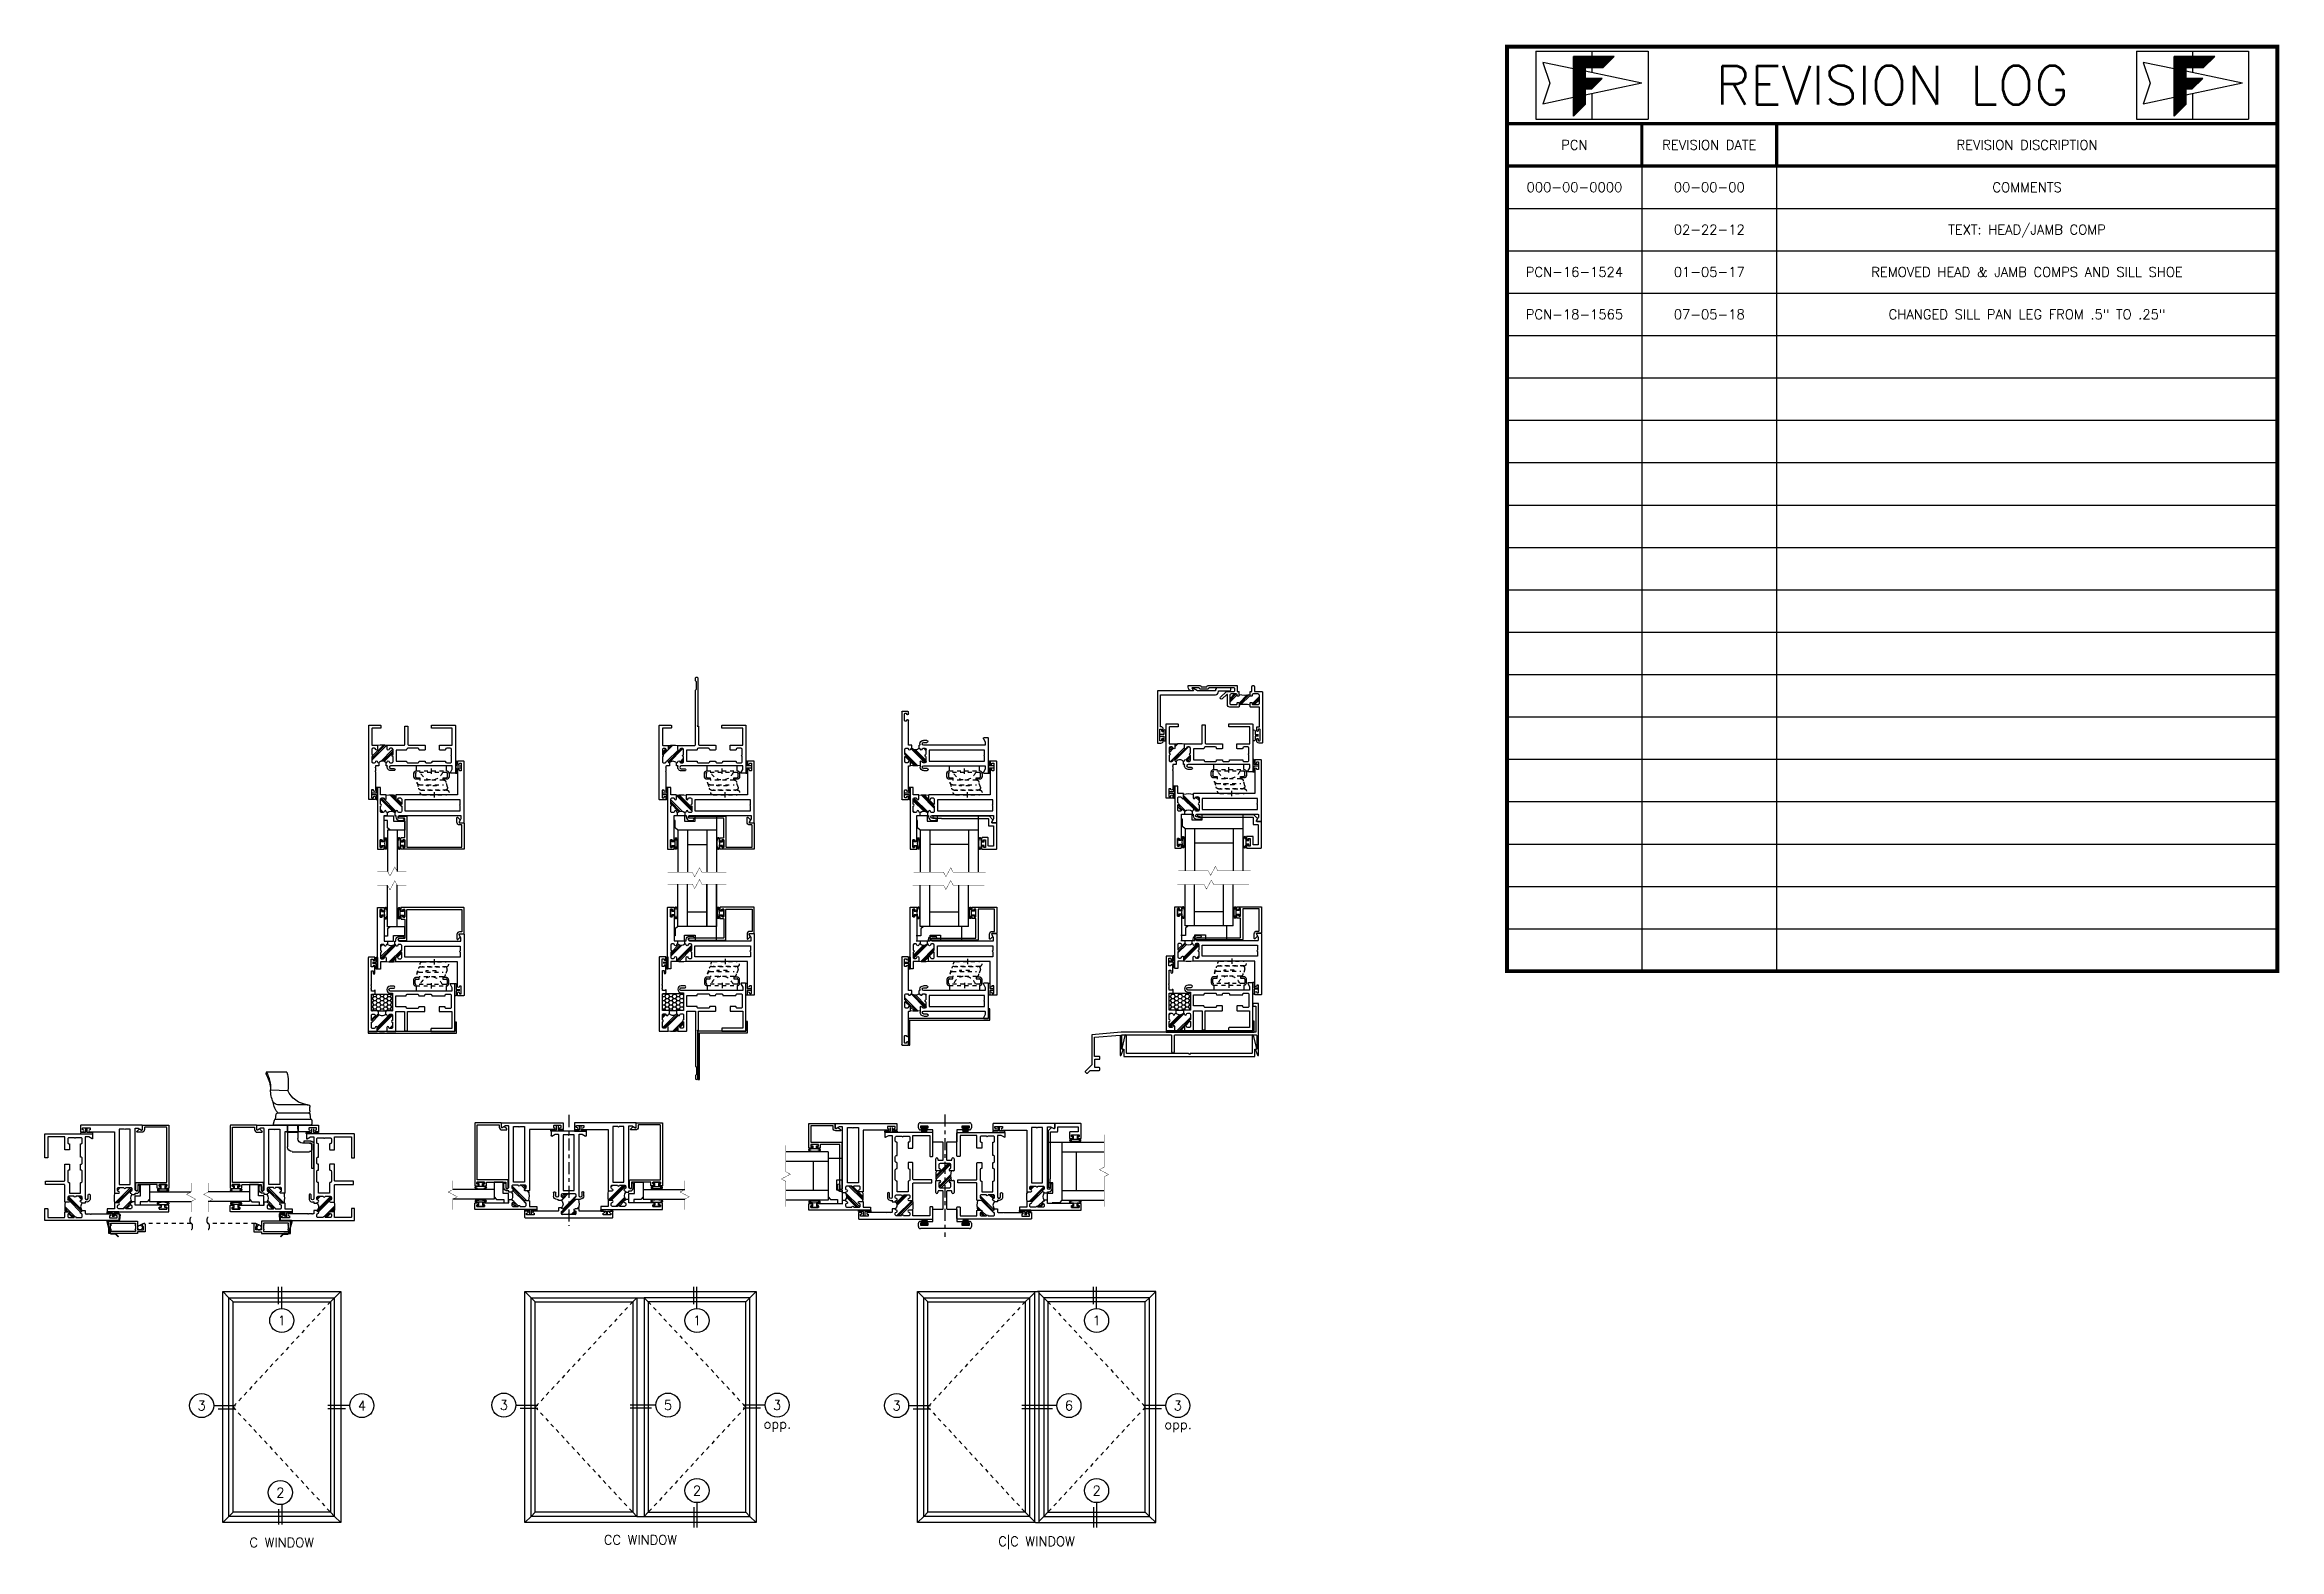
# Model space of a CAD drawing. Extents: x -2.1 to 55.9, y -1 to 38.1.
import ezdxf
from ezdxf.enums import TextEntityAlignment as Align

# ---------------------------------------------------------------- set-up
doc = ezdxf.new("R2010")
doc.units = 0
doc.header["$LTSCALE"] = 0.25
doc.header["$MEASUREMENT"] = 0
for name, pattern in [('CENTER', [2, 1.25, -0.25, 0.25, -0.25]), ('HIDDEN', [0.375, 0.25, -0.125]), ('HIDDEN2', [0.1875, 0.125, -0.0625])]:
    doc.linetypes.add(name, pattern=pattern)
doc.layers.get('0').update_dxf_attribs({"linetype": 'CONTINUOUS'})
for name, color, linetype in [('CENTERLINE', 40, 'CENTER'), ('DIM', 7, 'CONTINUOUS'), ('ELEV_FRAME', 1, 'CONTINUOUS'), ('ELEV_VENT', 5, 'CONTINUOUS'), ('FRAME', 1, 'CONTINUOUS'), ('GLASS', 7, 'CONTINUOUS'), ('LOCK', 7, 'CONTINUOUS'), ('MISC', 7, 'CONTINUOUS'), ('REVISION LOG', 7, 'CONTINUOUS'), ('SCREEN', 92, 'CONTINUOUS'), ('SCREEN_CLIP', 7, 'CONTINUOUS'), ('SEAL', 7, 'CONTINUOUS'), ('TEXT', 7, 'CONTINUOUS'), ('VENT', 5, 'CONTINUOUS')]:
    doc.layers.add(name, color=color, linetype=linetype)
doc.styles.get("Standard").update_dxf_attribs({"font": 'simplex.shx'})

msp = doc.modelspace()

# ---------------------------------------------------------------- texts
at = {"layer": 'REVISION LOG'}
for s, height, p in [('REVISION LOG', 1, (45.892, 37.024)), ('PCN', 0.25, (37.642, 35.474)), ('REVISION DATE', 0.25, (41.142, 35.474)), ('REVISION DISCRIPTION', 0.25, (49.392, 35.474)), ('000-00-0000', 0.25, (37.642, 34.374)), ('00-00-00', 0.25, (41.142, 34.374)), ('COMMENTS', 0.25, (49.392, 34.374)), ('02-22-12', 0.25, (41.142, 33.274)), ('TEXT: HEAD/JAMB COMP', 0.25, (49.392, 33.274)), ('PCN-16-1524', 0.25, (37.642, 32.174)), ('01-05-17', 0.25, (41.142, 32.174)), ('REMOVED HEAD & JAMB COMPS AND SILL SHOE', 0.25, (49.392, 32.174)), ('PCN-18-1565', 0.25, (37.642, 31.074)), ('07-05-18', 0.25, (41.142, 31.074)), ('CHANGED SILL PAN LEG FROM .5" TO .25"', 0.25, (49.392, 31.074))]:
    msp.add_text(s, height=height, dxfattribs=at).set_placement(p, align=Align.MIDDLE_CENTER)
at = {"layer": 'TEXT'}
for s, p in [('1', (4.082, 4.955)), ('1', (14.862, 4.955)), ('1', (25.237, 4.955)), ('3', (2.002, 2.747)), ('4', (6.162, 2.747)), ('3', (9.847, 2.76)), ('5', (14.108, 2.76)), ('3', (16.942, 2.76)), ('3', (20.044, 2.747)), ('6', (24.519, 2.747)), ('3', (27.345, 2.747)), ('2', (4.045, 0.489)), ('2', (14.862, 0.54)), ('2', (25.237, 0.54))]:
    msp.add_text(s, height=0.248, dxfattribs=at).set_placement(p, align=Align.MIDDLE_CENTER)
for s, p in [('opp.', (16.949, 2.15)), ('opp.', (27.352, 2.137)), ('C WINDOW', (4.082, -0.93)), ('CC WINDOW', (13.394, -0.863)), ('C|C WINDOW', (23.678, -0.901))]:
    msp.add_text(s, height=0.248, dxfattribs=at).set_placement(p, align=Align.CENTER)

# ---------------------------------------------------------------- blocks, each defined once
blk = doc.blocks.new('PI_STRIKE PLATE')
at = {"layer": 'MISC'}
for p, q in [((0, 0), (-0.01, 0)), ((-0.01, 0), (-0.01, -0.05)), ((0, 0), (0.62, 0)), ((-0.01, -0.05), (0.62, -0.05)), ((0.65, -0.256), (0.65, -0.08)), ((0.7, -0.256), (0.65, -0.256)), ((0.7, -0.08), (0.7, -0.256))]:
    blk.add_line(p, q, dxfattribs=at)
for radius in [0.08, 0.03]:
    blk.add_arc((0.62, -0.08), radius, 0, 90, dxfattribs=at)
blk = doc.blocks.new('PI_CAM_HANDLE')
for p, q in [((-0.688, -0.01), (-0.688, 0.437)), ((-0.53, 0.5), (-0.625, 0.5)), ((-0.468, 0.437), (-0.468, 0.26)), ((0, 0.135), (-0.343, 0.135)), ((0, 0.467), (0, -0.467)), ((0.124, 0.498), (0.031, 0.498)), ((0.155, 0.469), (0.282, 0.455)), ((0.155, -0.442), (0.155, 0.467)), ((0.155, -0.371), (0.155, 0.397)), ((0.155, 0), (0.155, 0)), ((0.31, 0.424), (0.31, -0.399)), ((0.37, 0.449), (0.471, 0.449)), ((0.531, 0.382), (0.531, -0.389)), ((0, -0.135), (-0.562, -0.135)), ((0.034, -0.498), (0.127, -0.472)), ((0.155, -0.443), (0.282, -0.43)), ((0.921, -0.575), (0.903, -0.125)), ((1.377, -0.148), (1.377, -0.684)), ((1.377, -0.684), (1.331, -0.697))]:
    blk.add_line(p, q)
for centre, radius, start, end in [((-0.625, 0.437), 0.0625, 90, 180), ((-0.53, 0.437), 0.0625, 0, 90), ((-0.343, 0.26), 0.125, 180, 270), ((0.031, 0.467), 0.031, 90, 180), ((0.124, 0.467), 0.031, 0, 90), ((0.279, 0.424), 0.031, 0, 83.58473), ((0.37, 0.389), 0.06, 90, 172.88), ((0.471, 0.389), 0.06, 352.88, 90), ((1.143, 0.44), 0.614, 184.64841, 247.02991), ((-0.562, -0.01), 0.125, 180, 270), ((0.031, -0.467), 0.031, 180, 276.41527), ((0.124, -0.442), 0.031, 276.41527, 360), ((0.279, -0.399), 0.031, 276.41527, 360), ((0.696, 0.113), 0.627, 232.00869, 260.95174), ((0.688, -0.377), 0.158, 184.12949, 234.93549), ((0.962, 0.419), 0.995, 248.50556, 267.64883), ((1.084, -1.333), 1.221, 76.08198, 98.49479), ((0.968, -1.385), 0.811, 59.71521, 93.33816), ((0.878, -1.426), 0.858, 58.15652, 83.49477)]:
    blk.add_arc(centre, radius, start, end)
blk = doc.blocks.new('05P86-NAIL-FIN-IG')
h = blk.add_hatch()
h.set_pattern_fill('PLAST', angle=45, style=0)
h.paths.add_polyline_path([(0.544, 1.302, 0.414214), (0.512, 1.333), (0.474, 1.333, 0.38311), (0.443, 1.305, -0.947716), (0.393, 1.308), (0.393, 1.403, 0.081165), (0.143, 1.403), (0.143, 1.308, -0.947716), (0.094, 1.305, 0.38311), (0.063, 1.333), (0.024, 1.333, 0.414214), (-0.007, 1.302), (-0.007, 1.17, -1), (-0.007, 1.12), (-0.007, 0.988, 0.414214), (0.024, 0.957), (0.063, 0.957, 0.38311), (0.094, 0.985, -0.898027), (0.143, 0.985, 0.38311), (0.174, 0.957, -0.436275), (0.363, 0.957, 0.38311), (0.394, 0.985, -0.898027), (0.443, 0.985, 0.38311), (0.474, 0.957), (0.512, 0.957, 0.414214), (0.544, 0.988), (0.544, 1.12, -1), (0.544, 1.17)])
for points in [[(0.567, 0.806, -1.178959), (0.567, 0.752), (0.483, 0.752, -0.536675), (0.401, 0.877), (0.363, 0.877), (0.363, 0.957, 0.38311), (0.394, 0.985, -0.898027), (0.443, 0.985, 0.38311), (0.474, 0.957), (0.512, 0.957, 0.414214), (0.544, 0.988), (0.544, 1.12, -1), (0.544, 1.17), (0.544, 1.302, 0.414214), (0.512, 1.333), (0.474, 1.333, 0.38311), (0.443, 1.305, -0.947716), (0.393, 1.308), (0.393, 1.403, -0.414214), (0.404, 1.413), (0.832, 1.413, 0.414214), (0.852, 1.433), (0.852, 2.846), (0.879, 2.873), (0.879, 3.061), (0.852, 3.088), (0.852, 3.153, -1.059257), (0.914, 3.153), (0.914, 1.928), (0.899, 1.913), (0.932, 1.913), (0.932, 1.437, 0.414214), (0.952, 1.417), (1.367, 1.417, -0.414214), (1.377, 1.407), (1.377, 1.302, -0.414214), (1.367, 1.292), (1.23, 1.292, -0.414214), (1.221, 1.302), (1.221, 1.306, 0.414214), (1.19, 1.337), (0.93, 1.337, 0.414214), (0.898, 1.306), (0.898, 1.302, -0.414214), (0.889, 1.292), (0.623, 1.292), (0.623, 1.002), (0.889, 1.002, -0.414214), (0.898, 0.992), (0.898, 0.988, 0.414214), (0.93, 0.957), (1.19, 0.957, 0.414214), (1.221, 0.988), (1.221, 0.992, -0.414214), (1.23, 1.002), (1.367, 1.002, -0.414214), (1.377, 0.992), (1.377, 0.988, 0.414214), (1.407, 0.957), (1.529, 0.957, 0.414214), (1.56, 0.988), (1.56, 0.992, -0.414214), (1.569, 1.002), (1.897, 1.002, -0.414214), (1.907, 0.992), (1.907, 0.988, 0.414214), (1.938, 0.957), (2.032, 0.957, 0.414214), (2.064, 0.988), (2.064, 1.132, -1), (2.064, 1.162), (2.064, 1.306, 0.414214), (2.032, 1.337), (1.938, 1.337, 0.414214), (1.907, 1.306), (1.907, 1.302, -0.414214), (1.897, 1.292), (1.76, 1.292, -0.414214), (1.75, 1.302), (1.75, 1.407, -0.414214), (1.76, 1.417), (2.084, 1.417), (2.084, 1.856), (1.549, 1.856, -0.414214), (1.539, 1.866), (1.539, 1.926, -0.414214), (1.549, 1.936), (2.154, 1.936, -0.414214), (2.163, 1.926), (2.163, 0.697, -0.414214), (2.154, 0.687), (2.042, 0.687, -0.57735), (2.034, 0.702), (2.084, 0.788), (2.084, 0.877), (0.483, 0.877, 1), (0.483, 0.806)], [(-0.014, 0.25), (-0.014, 0.05), (0.037, 0.05), (0.037, 0.074, -0.596863), (0.086, 0.074), (0.086, 0.01, -0.414214), (0.076, 0), (-0.076, 0, -0.414214), (-0.087, 0.01), (-0.087, 1.926, -0.414214), (-0.076, 1.936), (0.215, 1.936, -0.414214), (0.226, 1.926), (0.226, 1.866, -0.414214), (0.215, 1.856), (0.003, 1.856, 0.414214), (-0.007, 1.846), (-0.007, 1.423, 0.414214), (0.003, 1.413), (0.134, 1.413, -0.414214), (0.143, 1.403), (0.143, 1.308, -0.947716), (0.094, 1.305, 0.38311), (0.063, 1.333), (0.024, 1.333, 0.414214), (-0.007, 1.302), (-0.007, 1.17, -1), (-0.007, 1.12), (-0.007, 0.988, 0.414214), (0.024, 0.957), (0.063, 0.957, 0.38311), (0.094, 0.985, -0.898027), (0.143, 0.985, 0.38311), (0.174, 0.957), (0.174, 0.877), (0.097, 0.877, 0.414214), (0.086, 0.867), (0.086, 0.847, -0.331679), (0.084, 0.843, 0.745356), (0.084, 0.824, -0.331679), (0.086, 0.82), (0.086, 0.747, -0.331679), (0.084, 0.743, 0.745356), (0.084, 0.724, -0.331679), (0.086, 0.72), (0.086, 0.244, -1.19356), (0.037, 0.244), (0.037, 0.25)]]:
    blk.add_lwpolyline(points, format="xyb", close=True)
at = {"color": 7}
for centre, radius, start, end in [((0.268, 0.638), 0.775, 80.71953, 99.28047), ((0.268, 0.869), 0.129, 42.85913, 137.14087)]:
    blk.add_arc(centre, radius, start, end, dxfattribs=at)
blk = doc.blocks.new('05P86-BLOCK-IG')
h = blk.add_hatch()
h.set_pattern_fill('PLAST', angle=45, style=0)
h.paths.add_polyline_path([(0.544, 1.12, -1), (0.544, 1.17), (0.544, 1.302, 0.414214), (0.512, 1.333), (0.474, 1.333, 0.38311), (0.443, 1.305, -0.947716), (0.393, 1.308), (0.393, 1.403, 0.081165), (0.143, 1.403), (0.143, 1.308, -0.947716), (0.094, 1.305, 0.38311), (0.063, 1.333), (0.024, 1.333, 0.414214), (-0.007, 1.302), (-0.007, 1.17, -1), (-0.007, 1.12), (-0.007, 0.988, 0.414214), (0.024, 0.957), (0.063, 0.957, 0.38311), (0.094, 0.985, -0.898027), (0.143, 0.985, 0.38311), (0.174, 0.957, -0.436275), (0.363, 0.957, 0.38311), (0.394, 0.985, -0.898027), (0.443, 0.985, 0.38311), (0.474, 0.957), (0.512, 0.957, 0.414214), (0.544, 0.988)])
for points in [[(0.003, 1.852, 0.414214), (-0.007, 1.842), (-0.007, 1.423, 0.414214), (0.003, 1.413), (0.134, 1.413, -0.414214), (0.143, 1.403), (0.143, 1.308, -0.947716), (0.094, 1.305, 0.38311), (0.063, 1.333), (0.024, 1.333, 0.414214), (-0.007, 1.302), (-0.007, 1.17, -1), (-0.007, 1.12), (-0.007, 0.988, 0.414214), (0.024, 0.957), (0.063, 0.957, 0.38311), (0.094, 0.985, -0.898027), (0.143, 0.985, 0.38311), (0.174, 0.957), (0.174, 0.877), (0.097, 0.877, 0.414214), (0.086, 0.867), (0.086, 0.847, -0.331679), (0.084, 0.843, 0.745356), (0.084, 0.824, -0.331679), (0.086, 0.82), (0.086, 0.747, -0.331679), (0.084, 0.743, 0.745356), (0.084, 0.724, -0.331679), (0.086, 0.72), (0.086, 0.244, -1.19356), (0.037, 0.244), (0.037, 0.25), (-0.014, 0.25), (-0.014, 0.05), (0.037, 0.05), (0.037, 0.074, -0.596863), (0.086, 0.074), (0.086, 0.01, -0.414214), (0.076, 0), (-0.076, 0, -0.414214), (-0.087, 0.01), (-0.087, 1.922, -0.414214), (-0.076, 1.932), (0.215, 1.932, -0.414214), (0.226, 1.922), (0.226, 1.862, -0.414214), (0.215, 1.852)], [(1.377, 1.298, -0.414214), (1.367, 1.288), (1.23, 1.288, -0.414214), (1.221, 1.298), (1.221, 1.302, 0.414214), (1.19, 1.333), (0.93, 1.333, 0.414214), (0.898, 1.302), (0.898, 1.298, -0.414214), (0.889, 1.288), (0.623, 1.288), (0.623, 1.002), (0.889, 1.002, -0.414214), (0.898, 0.992), (0.898, 0.988, 0.414214), (0.93, 0.957), (1.19, 0.957, 0.414214), (1.221, 0.988), (1.221, 0.992, -0.414214), (1.23, 1.002), (1.367, 1.002, -0.414214), (1.377, 0.992), (1.377, 0.988, 0.414214), (1.407, 0.957), (1.529, 0.957, 0.414214), (1.56, 0.988), (1.56, 0.992, -0.414214), (1.569, 1.002), (1.897, 1.002, -0.414214), (1.907, 0.992), (1.907, 0.988, 0.414214), (1.938, 0.957), (2.032, 0.957, 0.414214), (2.064, 0.988), (2.064, 1.132, -1), (2.064, 1.162), (2.064, 1.302, 0.414214), (2.032, 1.333), (1.938, 1.333, 0.414214), (1.907, 1.302), (1.907, 1.298, -0.414214), (1.897, 1.288), (1.76, 1.288, -0.414214), (1.75, 1.298), (1.75, 1.403, -0.414214), (1.76, 1.413), (2.084, 1.413), (2.084, 1.852), (1.549, 1.852, -0.414214), (1.539, 1.862), (1.539, 1.922, -0.414214), (1.549, 1.932), (2.154, 1.932, -0.414214), (2.163, 1.922), (2.163, 0.697, -0.414214), (2.154, 0.687), (2.042, 0.687, -0.57735), (2.034, 0.702), (2.084, 0.788), (2.084, 0.877), (0.483, 0.877, 1), (0.483, 0.806), (0.567, 0.806, -1.178959), (0.567, 0.752), (0.483, 0.752, -0.536675), (0.401, 0.877), (0.363, 0.877), (0.363, 0.957, 0.38311), (0.394, 0.985, -0.898027), (0.443, 0.985, 0.38311), (0.474, 0.957), (0.512, 0.957, 0.414214), (0.544, 0.988), (0.544, 1.12, -1), (0.544, 1.17), (0.544, 1.302, 0.414214), (0.512, 1.333), (0.474, 1.333, 0.38311), (0.443, 1.305, -0.947716), (0.393, 1.308), (0.393, 1.403, -0.414214), (0.404, 1.413), (0.832, 1.413, 0.414214), (0.852, 1.433), (0.852, 1.909), (0.932, 1.909), (0.932, 1.433, 0.414214), (0.952, 1.413), (1.367, 1.413, -0.414214), (1.377, 1.403)]]:
    blk.add_lwpolyline(points, format="xyb", close=True)
at = {"color": 7}
for centre, radius, start, end in [((0.269, 0.638), 0.775, 80.71953, 99.28047), ((0.269, 0.869), 0.129, 42.85913, 137.14087)]:
    blk.add_arc(centre, radius, start, end, dxfattribs=at)
blk = doc.blocks.new('05P72-BLOCK-IG')
h = blk.add_hatch()
h.set_pattern_fill('HONEY', scale=0.5, style=0)
h.paths.add_polyline_path([(0.544, -0.957), (0.083, -0.957), (-0.007, -0.957), (-0.007, -1.396), (0.174, -1.396), (0.363, -1.396), (0.544, -1.396)])
h = blk.add_hatch()
h.set_pattern_fill('PLAST', angle=225, style=0)
h.paths.add_polyline_path([(0.544, -1.689, -1), (0.544, -1.639), (0.544, -1.507, 0.414214), (0.513, -1.476), (0.474, -1.476, 0.38311), (0.443, -1.504, -0.898027), (0.394, -1.504, 0.38311), (0.363, -1.476, -0.436275), (0.174, -1.476, 0.38311), (0.143, -1.504, -0.898027), (0.094, -1.504, 0.38311), (0.063, -1.476), (0.024, -1.476, 0.414214), (-0.007, -1.507), (-0.007, -1.639, -1), (-0.007, -1.689), (-0.007, -1.821, 0.414214), (0.024, -1.852), (0.063, -1.852, 0.38311), (0.094, -1.824, -0.947716), (0.144, -1.827), (0.144, -1.922, 0.08), (0.394, -1.922), (0.394, -1.827, -0.947716), (0.443, -1.824, 0.38311), (0.474, -1.852), (0.513, -1.852, 0.414214), (0.544, -1.821)])
at = {"color": 7}
for p, q in [((0.083, -0.957), (0.544, -0.957)), ((0.174, -1.396), (0.363, -1.396))]:
    blk.add_line(p, q, dxfattribs=at)
for points in [[(0.144, -1.827, 0.947716), (0.094, -1.824, -0.38311), (0.063, -1.852), (0.024, -1.852, -0.414214), (-0.007, -1.821), (-0.007, -1.689, 1), (-0.007, -1.639), (-0.007, -1.507, -0.414214), (0.024, -1.476), (0.063, -1.476, -0.38311), (0.094, -1.504, 0.898027), (0.143, -1.504, -0.38311), (0.174, -1.476), (0.174, -1.396), (-0.007, -1.396), (-0.007, -0.957), (0.083, -0.957, 0.414214), (0.093, -0.947), (0.093, -0.867, 0.414214), (0.083, -0.857), (0.083, -0.857, 0.414214), (0.074, -0.867), (0.074, -0.877), (-0.007, -0.877), (-0.007, -0.838, 0.317837), (-0.01, -0.833, -0.707107), (-0.01, -0.814, 0.317837), (-0.007, -0.81), (-0.007, -0.738, 0.317837), (-0.01, -0.733, -0.707107), (-0.01, -0.714, 0.317837), (-0.007, -0.71), (-0.007, -0.357), (0.036, -0.357), (0.036, -0.416, 0.850302), (0.086, -0.416), (0.086, -0.244, 1.19356), (0.036, -0.244), (0.036, -0.25), (-0.013, -0.25), (-0.013, -0.05), (0.036, -0.05), (0.036, -0.074, 0.596863), (0.086, -0.074), (0.086, -0.01, 0.414214), (0.077, 0), (-0.077, 0, 0.414214), (-0.087, -0.01), (-0.087, -1.922, 0.414214), (-0.077, -1.932), (0.134, -1.932, 0.414214), (0.144, -1.922)], [(1.377, -0.992), (1.377, -0.988, -0.414214), (1.407, -0.957), (1.528, -0.957, -0.414214), (1.559, -0.988), (1.559, -0.992, 0.414214), (1.569, -1.002), (1.897, -1.002, 0.414214), (1.907, -0.992), (1.907, -0.988, -0.414214), (1.937, -0.957), (2.033, -0.957, -0.414214), (2.064, -0.988), (2.064, -1.302, -0.414214), (2.033, -1.333), (1.937, -1.333, -0.414214), (1.907, -1.302), (1.907, -1.298, 0.414214), (1.897, -1.288), (1.76, -1.288, 0.414214), (1.75, -1.298), (1.75, -1.403, 0.414214), (1.76, -1.413), (2.083, -1.413), (2.083, -1.852), (1.548, -1.852, 0.414214), (1.538, -1.862), (1.538, -1.922, 0.414214), (1.548, -1.932), (2.154, -1.932, 0.414214), (2.163, -1.922), (2.163, -0.697, 0.414214), (2.154, -0.687), (2.042, -0.687, 0.57735), (2.034, -0.702), (2.083, -0.788), (2.083, -0.877), (0.476, -0.877, -0.806722), (0.476, -0.806), (0.567, -0.806, 1.178959), (0.567, -0.752), (0.484, -0.752, 1), (0.484, -0.932), (0.544, -0.932), (0.544, -1.396), (0.363, -1.396), (0.363, -1.476, -0.38311), (0.394, -1.504, 0.898027), (0.443, -1.504, -0.38311), (0.474, -1.476), (0.513, -1.476, -0.414214), (0.544, -1.507), (0.544, -1.639, 1), (0.544, -1.689), (0.544, -1.821, -0.414214), (0.513, -1.852), (0.474, -1.852, -0.38311), (0.443, -1.824, 0.947716), (0.394, -1.827), (0.394, -1.922, 0.414214), (0.404, -1.932), (0.614, -1.932, 0.414214), (0.624, -1.922), (0.624, -1.413), (0.851, -1.413), (0.851, -1.909), (0.931, -1.909), (0.931, -1.413), (1.367, -1.413, 0.414214), (1.377, -1.403), (1.377, -1.298, 0.414214), (1.367, -1.288), (1.23, -1.288, 0.414214), (1.22, -1.298), (1.22, -1.302, -0.414214), (1.19, -1.333), (0.929, -1.333, -0.414214), (0.899, -1.302), (0.899, -1.298, 0.414214), (0.889, -1.288), (0.624, -1.288), (0.624, -1.002), (0.889, -1.002, 0.414214), (0.899, -0.992), (0.899, -0.988, -0.414214), (0.929, -0.957), (1.19, -0.957, -0.414214), (1.22, -0.988), (1.22, -0.992, 0.414214), (1.23, -1.002), (1.367, -1.002, 0.414214)]]:
    blk.add_lwpolyline(points, format="xyb", close=True)
for centre, radius, start, end in [((0.269, -1.388), 0.129, 222.85913, 317.14087), ((0.269, -1.146), 0.786, 260.85216, 279.14784)]:
    blk.add_arc(centre, radius, start, end, dxfattribs=at)
blk = doc.blocks.new('05P11-Z-BAR')
h = blk.add_hatch()
h.set_pattern_fill('PLAST', angle=45, style=0)
h.set_pattern_definition([(45, (-0.3846, -1e-07), (-0.176777, 0.176777), []), (45, (-0.4067, 0.0221), (-0.176777, 0.176777), []), (45, (-0.4288, 0.0442), (-0.176777, 0.176777), [])])
h.paths.add_polyline_path([(0.006, 1.12, -0.414214), (-0.018, 1.145, -0.414214), (0.006, 1.17), (0.006, 1.302, 0.414214), (-0.025, 1.333), (-0.063, 1.333, 0.38311), (-0.094, 1.305, -0.947716), (-0.143, 1.308), (-0.143, 1.403, 0.087329), (-0.394, 1.403), (-0.394, 1.308, -1), (-0.443, 1.308, 0.352985), (-0.473, 1.333), (-0.512, 1.333, 0.414214), (-0.544, 1.302), (-0.544, 1.17, -0.414214), (-0.518, 1.145, -0.414214), (-0.544, 1.12), (-0.544, 0.988, 0.414214), (-0.512, 0.957), (-0.474, 0.957, 0.38311), (-0.443, 0.985, -0.898027), (-0.394, 0.985, 0.38311), (-0.363, 0.957, -0.325577), (-0.174, 0.957, 0.363634), (-0.143, 0.982, -0.947716), (-0.094, 0.985, 0.38311), (-0.063, 0.957), (-0.025, 0.957, 0.414214), (0.006, 0.988)])
blk.add_line((-0.087, 0.877), (-0.087, 0.877))
for points in [[(-2.164, 2.28, -0.414214), (-2.154, 2.29), (-2.001, 2.29, -0.414214), (-1.991, 2.28), (-1.991, 2.226, -1), (-2.041, 2.226), (-2.041, 2.23, 0.414214), (-2.051, 2.24), (-2.081, 2.24, 0.414214), (-2.091, 2.23), (-2.091, 2.05, 0.414214), (-2.081, 2.04), (-2.051, 2.04, 0.414214), (-2.041, 2.05), (-2.041, 2.051, -1), (-1.991, 2.051), (-1.991, 1.413), (-0.403, 1.413, -0.414214), (-0.394, 1.403), (-0.394, 1.306, -0.888834), (-0.443, 1.306, 0.377258), (-0.474, 1.333), (-0.512, 1.333, 0.414214), (-0.544, 1.302), (-0.544, 1.17, -1), (-0.544, 1.12), (-0.544, 0.988, 0.414214), (-0.512, 0.957), (-0.474, 0.957, 0.383109), (-0.443, 0.985, -0.898027), (-0.394, 0.985, 0.38311), (-0.363, 0.957), (-0.363, 0.877), (-0.394, 0.877), (-0.394, 0.842, -0.414214), (-0.483, 0.752), (-0.571, 0.752, -1), (-0.571, 0.806), (-0.486, 0.806, 0.859155), (-0.486, 0.877), (-2.074, 0.877, 0.414214), (-2.084, 0.867), (-2.084, 0.797, 0.131652), (-2.082, 0.792), (-2.035, 0.709, -0.577353), (-2.048, 0.687), (-2.154, 0.687, -0.414214), (-2.164, 0.697), (-2.164, 2.28)], [(-0.025, 0.957, 0.414214), (0.006, 0.988), (0.006, 1.12, -1), (0.006, 1.17), (0.006, 1.302, 0.414214), (-0.025, 1.333), (-0.063, 1.333, 0.38311), (-0.094, 1.305, -0.947716), (-0.143, 1.308), (-0.143, 1.403, -0.414214), (-0.133, 1.413), (0.006, 1.413), (0.006, 1.603), (0.086, 1.603), (0.086, 0.01, -0.414214), (0.077, 0), (-0.077, 0, -0.414214), (-0.087, 0.01), (-0.087, 0.064, -1), (-0.037, 0.064), (-0.037, 0.06, 0.414214), (-0.027, 0.05), (0.003, 0.05, 0.414214), (0.014, 0.06), (0.014, 0.24, 0.414214), (0.003, 0.25), (-0.027, 0.25, 0.414214), (-0.037, 0.24), (-0.037, 0.239, -1), (-0.087, 0.239), (-0.087, 0.877), (-0.174, 0.877), (-0.174, 0.957, 0.363634), (-0.143, 0.982, -0.947716), (-0.094, 0.985, 0.38311), (-0.063, 0.957), (-0.025, 0.957)]]:
    blk.add_lwpolyline(points, format="xyb")
blk.add_lwpolyline([(-2.063, 1.16), (-2.063, 1.288), (-0.623, 1.288), (-0.623, 1.002), (-2.063, 1.002), (-2.063, 1.129), (-2.048, 1.145)], close=True)
at = {"color": 7}
for centre, radius, start, end in [((-0.269, 0.638), 0.775, 80.71953, 99.28047), ((-0.269, 0.828), 0.16, 53.93185, 126.06815)]:
    blk.add_arc(centre, radius, start, end, dxfattribs=at)
blk = doc.blocks.new('05P05-.25in_GLASS_STOP')
for p, q in [((-0.588, 0.25), (-0.623, 0.25)), ((-0.623, 0.25), (-0.623, 0.05)), ((-0.623, 0.05), (-0.588, 0.05)), ((-0.588, 0.198), (-0.588, 0.25)), ((-0.526, 0.198), (-0.588, 0.198)), ((-0.588, 0.05), (-0.588, 0.103)), ((-0.588, 0.103), (-0.526, 0.103)), ((-0.084, 0.198), (-0.022, 0.198)), ((-0.022, 0.103), (-0.084, 0.103)), ((-0.022, 0.198), (-0.022, 0.25)), ((-0.022, 0.25), (0.013, 0.25)), ((-0.022, 0.05), (-0.022, 0.103)), ((0.013, 0.05), (-0.022, 0.05)), ((0.013, 0.25), (0.013, 0.05))]:
    blk.add_line(p, q)
blk.add_lwpolyline([(-2.048, 0.632, 0.414214), (-1.978, 0.702), (-1.978, 0.817, 0.668179), (-2.003, 0.828), (-2.053, 0.778, 0.339454), (-2.057, 0.748), (-2.035, 0.71, -0.57735), (-2.048, 0.687), (-2.153, 0.687, 0.414214), (-2.163, 0.677), (-2.163, 0.01, 0.414214), (-2.153, 0), (-0.533, 0, 0.414214), (-0.523, 0.01), (-0.523, 0.064, 0.414214), (-0.548, 0.089), (-0.549, 0.089, 0.414214), (-0.573, 0.064), (-0.573, 0.06, -0.414214), (-0.583, 0.05), (-0.608, 0.05, -0.414214), (-0.623, 0.065), (-0.623, 0.235, -0.414214), (-0.608, 0.25), (-0.583, 0.25, -0.414214), (-0.573, 0.24), (-0.573, 0.239, 0.414214), (-0.549, 0.214), (-0.548, 0.214, 0.414214), (-0.523, 0.239), (-0.523, 0.288, 0.414214), (-0.538, 0.303), (-0.613, 0.303, -0.414214), (-0.623, 0.313), (-0.623, 0.795, -0.414214), (-0.613, 0.805), (-0.474, 0.805, 0.414214), (-0.447, 0.832), (-0.447, 0.833, 0.414214), (-0.474, 0.86), (-0.668, 0.86, 0.414214), (-0.678, 0.85), (-0.678, 0.065, -0.414214), (-0.688, 0.055), (-2.098, 0.055, -0.414214), (-2.108, 0.065), (-2.108, 0.622, -0.414214), (-2.098, 0.632)], format="xyb", close=True)
at = {"extrusion": (0, 0, -1)}
blk.add_ellipse((-0.479, 0.15), major_axis=(0, 0.129), ratio=0.232303, dxfattribs=at)
blk.add_ellipse((-0.131, 0.15), major_axis=(0, 0.129), ratio=0.232303)
for points in [[(-0.526, 0.198), (-0.524, 0.219), (-0.521, 0.239), (-0.512, 0.269), (-0.508, 0.28), (-0.495, 0.294), (-0.487, 0.298), (-0.479, 0.298), (-0.468, 0.298), (-0.46, 0.292), (-0.451, 0.279), (-0.447, 0.272), (-0.437, 0.244), (-0.433, 0.215), (-0.428, 0.136), (-0.432, 0.085), (-0.444, 0.034), (-0.448, 0.022), (-0.464, 0.005), (-0.478, 0), (-0.499, 0.008), (-0.504, 0.016), (-0.512, 0.032), (-0.515, 0.041), (-0.522, 0.067), (-0.524, 0.084), (-0.526, 0.103)], [(-0.084, 0.198), (-0.086, 0.219), (-0.089, 0.239), (-0.098, 0.269), (-0.102, 0.28), (-0.115, 0.294), (-0.123, 0.298), (-0.131, 0.298), (-0.142, 0.298), (-0.15, 0.292), (-0.159, 0.279), (-0.163, 0.272), (-0.173, 0.244), (-0.177, 0.215), (-0.182, 0.136), (-0.178, 0.085), (-0.166, 0.034), (-0.162, 0.022), (-0.146, 0.005), (-0.132, 0), (-0.111, 0.008), (-0.106, 0.016), (-0.098, 0.032), (-0.095, 0.041), (-0.088, 0.067), (-0.086, 0.084), (-0.084, 0.103)]]:
    blk.add_open_spline(points, degree=3, knots=[5.075676, 5.075676, 5.075676, 5.075676, 5.596595, 5.596595, 6.055763, 6.055763, 6.283185, 6.283185, 6.283185, 6.572914, 6.572914, 6.862642, 6.862642, 7.608886, 7.608886, 8.676451, 8.676451, 9.18434, 9.18434, 9.518242, 9.518242, 9.852144, 9.852144, 10.186046, 10.186046, 10.631436, 10.631436, 10.631436, 10.631436])
blk = doc.blocks.new('05P09-1in_GLASS_STOP')
for p, q in [((-1.338, 0.25), (-1.373, 0.25)), ((-1.373, 0.25), (-1.373, 0.05)), ((-1.373, 0.05), (-1.338, 0.05)), ((-1.338, 0.197), (-1.338, 0.25)), ((-1.276, 0.197), (-1.338, 0.197)), ((-1.338, 0.05), (-1.338, 0.102)), ((-1.338, 0.102), (-1.276, 0.102)), ((-0.084, 0.197), (-0.022, 0.197)), ((-0.022, 0.102), (-0.084, 0.102)), ((-0.022, 0.197), (-0.022, 0.25)), ((-0.022, 0.25), (0.013, 0.25)), ((-0.022, 0.05), (-0.022, 0.102)), ((0.013, 0.05), (-0.022, 0.05)), ((0.013, 0.25), (0.013, 0.05))]:
    blk.add_line(p, q)
blk.add_lwpolyline([(-2.035, 0.709, -0.57735), (-2.047, 0.687), (-2.153, 0.687, 0.414214), (-2.163, 0.677), (-2.163, 0), (-1.283, 0, 0.414214), (-1.273, 0.01), (-1.273, 0.062, 0.414214), (-1.298, 0.087, 0.435311), (-1.323, 0.061, -0.435311), (-1.333, 0.05), (-1.363, 0.05, -0.414214), (-1.373, 0.06), (-1.373, 0.24, -0.414214), (-1.363, 0.25), (-1.333, 0.25, -0.435311), (-1.323, 0.239, 0.435311), (-1.298, 0.212, 0.414214), (-1.273, 0.237), (-1.273, 0.29, 0.414214), (-1.283, 0.3), (-1.363, 0.3, -0.414214), (-1.373, 0.31), (-1.373, 0.795, -0.414214), (-1.363, 0.805), (-0.474, 0.805, 0.414214), (-0.447, 0.832), (-0.447, 0.833, 0.414214), (-0.474, 0.86), (-1.418, 0.86, 0.414214), (-1.428, 0.85), (-1.428, 0.065, -0.414214), (-1.438, 0.055), (-2.108, 0.055), (-2.108, 0.622, -0.414214), (-2.098, 0.632), (-2.047, 0.632, 0.414214), (-1.977, 0.702), (-1.977, 0.817, 0.668179), (-2.003, 0.828), (-2.058, 0.773, 0.339454), (-2.06, 0.755)], format="xyb", close=True)
at = {"extrusion": (0, 0, -1)}
blk.add_ellipse((-1.229, 0.15), major_axis=(0, 0.129), ratio=0.232303, dxfattribs=at)
blk.add_ellipse((-0.131, 0.15), major_axis=(0, 0.129), ratio=0.232303)
for points in [[(-1.276, 0.197), (-1.274, 0.219), (-1.271, 0.239), (-1.262, 0.269), (-1.258, 0.28), (-1.245, 0.294), (-1.237, 0.298), (-1.229, 0.298), (-1.218, 0.298), (-1.21, 0.292), (-1.201, 0.279), (-1.197, 0.272), (-1.187, 0.244), (-1.183, 0.215), (-1.178, 0.136), (-1.182, 0.085), (-1.194, 0.034), (-1.198, 0.022), (-1.214, 0.005), (-1.228, 0), (-1.249, 0.008), (-1.254, 0.016), (-1.262, 0.032), (-1.265, 0.041), (-1.272, 0.067), (-1.274, 0.084), (-1.276, 0.102)], [(-0.084, 0.197), (-0.086, 0.219), (-0.089, 0.239), (-0.098, 0.269), (-0.102, 0.28), (-0.115, 0.294), (-0.123, 0.298), (-0.131, 0.298), (-0.142, 0.298), (-0.15, 0.292), (-0.159, 0.279), (-0.163, 0.272), (-0.173, 0.244), (-0.177, 0.215), (-0.182, 0.136), (-0.178, 0.085), (-0.166, 0.034), (-0.162, 0.022), (-0.146, 0.005), (-0.132, 0), (-0.111, 0.008), (-0.106, 0.016), (-0.098, 0.032), (-0.095, 0.041), (-0.088, 0.067), (-0.086, 0.084), (-0.084, 0.102)]]:
    blk.add_open_spline(points, degree=3, knots=[5.075676, 5.075676, 5.075676, 5.075676, 5.596595, 5.596595, 6.055763, 6.055763, 6.283185, 6.283185, 6.283185, 6.572914, 6.572914, 6.862642, 6.862642, 7.608886, 7.608886, 8.676451, 8.676451, 9.18434, 9.18434, 9.518242, 9.518242, 9.852144, 9.852144, 10.186046, 10.186046, 10.631436, 10.631436, 10.631436, 10.631436])
blk = doc.blocks.new('05P01-T-BAR')
h = blk.add_hatch()
h.set_pattern_fill('PLAST', angle=225, style=0)
h.paths.add_polyline_path([(0.006, 1.12, -0.414214), (-0.018, 1.145, -0.414214), (0.006, 1.17), (0.006, 1.302, 0.414214), (-0.024, 1.333), (-0.054, 1.333, 0.448856), (-0.093, 1.308, -1), (-0.143, 1.308, 0.363634), (-0.174, 1.333, -0.437775), (-0.362, 1.333, 0.363634), (-0.394, 1.308, -1), (-0.443, 1.308, 0.448856), (-0.483, 1.333), (-0.513, 1.333, 0.414214), (-0.543, 1.302), (-0.543, 1.17, -0.414214), (-0.518, 1.145, -0.414214), (-0.543, 1.12), (-0.543, 0.988, 0.414214), (-0.513, 0.957), (-0.483, 0.957), (-0.473, 0.957, 0.352985), (-0.443, 0.982, -1), (-0.394, 0.982), (-0.394, 0.887, 0.081165), (-0.143, 0.887), (-0.143, 0.982, -1), (-0.093, 0.982, 0.352985), (-0.064, 0.957), (-0.054, 0.957), (-0.024, 0.957, 0.414214), (0.006, 0.988)])
for p, q in [((-0.087, 2.226), (-0.087, 2.28)), ((-0.087, 1.423), (-0.087, 2.051)), ((-0.076, 2.29), (0.076, 2.29)), ((-0.061, 2.201), (-0.062, 2.201)), ((-0.062, 2.076), (-0.061, 2.076)), ((-0.037, 2.23), (-0.037, 2.226)), ((-0.037, 2.051), (-0.037, 2.05)), ((0.003, 2.24), (-0.027, 2.24)), ((-0.027, 2.04), (0.003, 2.04)), ((0.013, 2.05), (0.013, 2.23)), ((0.086, 2.28), (0.086, 0.01)), ((-2.163, 0.697), (-2.163, 1.593)), ((-2.153, 1.603), (-2.047, 1.603)), ((-2.035, 1.581), (-2.083, 1.496)), ((-2.083, 1.496), (-2.083, 1.423)), ((-2.073, 1.413), (-0.483, 1.413)), ((-0.59, 1.511), (-0.59, 1.512)), ((-0.564, 1.538), (-0.475, 1.538)), ((-0.483, 1.484), (-0.563, 1.484)), ((-0.543, 1.302), (-0.543, 1.17)), ((-0.483, 1.333), (-0.513, 1.333)), ((-0.447, 1.449), (-0.447, 1.449)), ((-0.385, 1.448), (-0.385, 1.423)), ((-0.375, 1.413), (-0.362, 1.413)), ((-0.362, 1.333), (-0.362, 1.413)), ((-0.174, 1.333), (-0.174, 1.413)), ((-0.174, 1.413), (-0.096, 1.413)), ((-0.024, 1.333), (-0.054, 1.333)), ((0.006, 1.17), (0.006, 1.302)), ((-2.047, 0.687), (-2.153, 0.687)), ((-2.083, 0.867), (-2.083, 0.794)), ((-2.083, 0.794), (-2.035, 0.71)), ((-0.483, 0.877), (-2.073, 0.877)), ((-0.598, 0.779), (-0.598, 0.779)), ((-0.484, 0.752), (-0.572, 0.752)), ((-0.571, 0.806), (-0.483, 0.806)), ((-0.543, 1.12), (-0.543, 0.988)), ((-0.513, 0.957), (-0.483, 0.957)), ((-0.483, 0.957), (-0.474, 0.957)), ((-0.447, 0.841), (-0.447, 0.842)), ((-0.394, 0.982), (-0.394, 0.842)), ((-0.143, 0.887), (-0.143, 0.982)), ((-0.096, 0.877), (-0.133, 0.877)), ((-0.087, 0.239), (-0.087, 0.867)), ((-0.062, 0.957), (-0.054, 0.957)), ((-0.054, 0.957), (-0.024, 0.957)), ((0.006, 0.988), (0.006, 1.12)), ((-0.087, 0.01), (-0.087, 0.064)), ((0.076, 0), (-0.076, 0)), ((-0.061, 0.214), (-0.062, 0.214)), ((-0.062, 0.089), (-0.061, 0.089)), ((-0.037, 0.24), (-0.037, 0.239)), ((-0.037, 0.064), (-0.037, 0.06)), ((0.003, 0.25), (-0.027, 0.25)), ((-0.027, 0.05), (0.003, 0.05)), ((0.013, 0.06), (0.013, 0.24))]:
    blk.add_line(p, q)
blk.add_lwpolyline([(-0.623, 1.288), (-0.623, 1.002), (-2.063, 1.002), (-2.063, 1.13), (-2.048, 1.145), (-2.063, 1.16), (-2.063, 1.288)], close=True)
for centre, radius, start, end in [((-0.076, 2.28), 0.01, 90, 180), ((-0.062, 2.226), 0.0249, 180, 270), ((-0.062, 2.051), 0.0249, 90, 180), ((-0.061, 2.226), 0.0249, 270, 360), ((-0.061, 2.051), 0.0249, 360, 90), ((-0.027, 2.23), 0.01, 90, 180), ((-0.027, 2.05), 0.01, 180, 270), ((0.003, 2.23), 0.01, 0, 90), ((0.003, 2.05), 0.01, 270, 0), ((0.076, 2.28), 0.01, 0, 90), ((-2.153, 1.593), 0.01, 90, 180), ((-2.073, 1.423), 0.01, 180, 270), ((-2.047, 1.588), 0.015, 330, 90), ((-0.564, 1.512), 0.0265, 90, 180), ((-0.563, 1.511), 0.027, 180, 270), ((-0.513, 1.302), 0.031, 90, 180), ((-0.543, 1.145), 0.025, 0, 90), ((-0.483, 1.449), 0.0355, 270, 0), ((-0.474, 1.303), 0.031, 8.99271, 105.68547), ((-0.483, 1.449), 0.035, 0, 90), ((-0.475, 1.448), 0.09, 0, 90), ((-0.418, 1.308), 0.025, 180, 0), ((-0.363, 1.302), 0.031, 88.91853, 168.85047), ((-0.375, 1.423), 0.01, 180, 270), ((-0.174, 1.302), 0.031, 11.14953, 91.08147), ((-0.118, 1.308), 0.025, 180, 0), ((-0.096, 1.423), 0.01, 270, 0), ((-0.063, 1.303), 0.031, 74.31453, 171.00729), ((-0.024, 1.302), 0.031, 0, 90), ((0.006, 1.145), 0.025, 90, 180), ((-2.153, 0.697), 0.01, 180, 270), ((-2.073, 0.867), 0.01, 90, 180), ((-2.047, 0.702), 0.015, 270, 30), ((-0.571, 0.779), 0.027, 90, 180), ((-0.572, 0.779), 0.0265, 180, 270), ((-0.543, 1.145), 0.025, 270, 360), ((-0.513, 0.988), 0.031, 180, 270), ((-0.483, 0.842), 0.0355, 0, 90), ((-0.484, 0.842), 0.09, 270, 360), ((-0.483, 0.841), 0.035, 270, 0), ((-0.474, 0.988), 0.031, 268.91853, 348.85047), ((-0.418, 0.982), 0.025, 0, 180), ((-0.118, 0.982), 0.025, 0, 180), ((-0.133, 0.887), 0.01, 180, 270), ((-0.096, 0.867), 0.01, 0, 90), ((-0.063, 0.988), 0.031, 191.14953, 271.08147), ((-0.024, 0.988), 0.031, 270, 0), ((0.006, 1.145), 0.025, 180, 270), ((-0.062, 0.064), 0.0249, 90, 180), ((-0.076, 0.01), 0.01, 180, 270), ((-0.062, 0.239), 0.0249, 180, 270), ((-0.061, 0.239), 0.0249, 270, 0), ((-0.061, 0.064), 0.0249, 0, 90), ((-0.027, 0.24), 0.01, 90, 180), ((-0.027, 0.06), 0.01, 180, 270), ((0.003, 0.24), 0.01, 0, 90), ((0.003, 0.06), 0.01, 270, 360), ((0.076, 0.01), 0.01, 270, 0)]:
    blk.add_arc(centre, radius, start, end)
at = {"color": 7}
for centre, radius, start, end in [((-0.268, 1.42), 0.128, 222.71476, 317.28524), ((-0.268, 1.652), 0.775, 260.71953, 279.28047)]:
    blk.add_arc(centre, radius, start, end, dxfattribs=at)
blk = doc.blocks.new('05P10-1.5in_GLASS_STOP')
for p, q in [((-1.838, 0.25), (-1.873, 0.25)), ((-1.873, 0.25), (-1.873, 0.05)), ((-1.873, 0.05), (-1.838, 0.05)), ((-1.838, 0.197), (-1.838, 0.25)), ((-1.776, 0.197), (-1.838, 0.197)), ((-1.838, 0.05), (-1.838, 0.102)), ((-1.838, 0.102), (-1.776, 0.102)), ((-0.084, 0.197), (-0.022, 0.197)), ((-0.022, 0.102), (-0.084, 0.102)), ((-0.022, 0.197), (-0.022, 0.25)), ((-0.022, 0.25), (0.013, 0.25)), ((-0.022, 0.05), (-0.022, 0.102)), ((0.013, 0.05), (-0.022, 0.05)), ((0.013, 0.25), (0.013, 0.05))]:
    blk.add_line(p, q)
blk.add_lwpolyline([(-1.823, 0.239), (-1.823, 0.24, 0.414214), (-1.833, 0.25), (-1.858, 0.25, 0.414214), (-1.873, 0.235), (-1.873, 0.065, 0.414214), (-1.858, 0.05), (-1.833, 0.05, 0.414214), (-1.823, 0.06), (-1.823, 0.064, -0.414214), (-1.799, 0.089), (-1.798, 0.089, -0.414214), (-1.773, 0.064), (-1.773, 0.015, -0.414214), (-1.788, 0), (-2.153, 0, -0.414214), (-2.163, 0.01), (-2.163, 0.677, -0.414214), (-2.153, 0.687), (-2.047, 0.687, 0.57735), (-2.035, 0.709), (-2.057, 0.748, -0.339454), (-2.053, 0.778), (-1.974, 0.857, -0.198912), (-1.967, 0.86), (-0.529, 0.86, -0.414214), (-0.502, 0.833), (-0.502, 0.832, -0.414214), (-0.529, 0.805), (-0.727, 0.805), (-0.727, 0.798), (-1.942, 0.798, 0.414214), (-1.952, 0.788), (-1.952, 0.617, -0.414214), (-1.962, 0.607), (-2.073, 0.607, 0.414214), (-2.083, 0.597), (-2.083, 0.09, 0.414214), (-2.073, 0.08), (-1.956, 0.08, 0.414214), (-1.946, 0.09), (-1.946, 0.293, -0.414214), (-1.936, 0.303), (-1.788, 0.303, -0.414214), (-1.773, 0.288), (-1.773, 0.239, -0.414214), (-1.798, 0.214), (-1.799, 0.214, -0.414214)], format="xyb", close=True)
at = {"extrusion": (0, 0, -1)}
blk.add_ellipse((-1.729, 0.15), major_axis=(0, 0.129), ratio=0.232303, dxfattribs=at)
blk.add_ellipse((-0.131, 0.15), major_axis=(0, 0.129), ratio=0.232303)
for points in [[(-1.776, 0.197), (-1.774, 0.219), (-1.771, 0.239), (-1.762, 0.269), (-1.758, 0.28), (-1.745, 0.294), (-1.737, 0.298), (-1.729, 0.298), (-1.718, 0.298), (-1.71, 0.292), (-1.701, 0.279), (-1.697, 0.272), (-1.687, 0.244), (-1.683, 0.215), (-1.678, 0.136), (-1.682, 0.085), (-1.694, 0.034), (-1.698, 0.022), (-1.714, 0.005), (-1.728, 0), (-1.749, 0.008), (-1.754, 0.016), (-1.762, 0.032), (-1.765, 0.041), (-1.772, 0.067), (-1.774, 0.084), (-1.776, 0.102)], [(-0.084, 0.197), (-0.086, 0.219), (-0.089, 0.239), (-0.098, 0.269), (-0.102, 0.28), (-0.115, 0.294), (-0.123, 0.298), (-0.131, 0.298), (-0.142, 0.298), (-0.15, 0.292), (-0.159, 0.279), (-0.163, 0.272), (-0.173, 0.244), (-0.177, 0.215), (-0.182, 0.136), (-0.178, 0.085), (-0.166, 0.034), (-0.162, 0.022), (-0.146, 0.005), (-0.132, 0), (-0.111, 0.008), (-0.106, 0.016), (-0.098, 0.032), (-0.095, 0.041), (-0.088, 0.067), (-0.086, 0.084), (-0.084, 0.102)]]:
    blk.add_open_spline(points, degree=3, knots=[5.075676, 5.075676, 5.075676, 5.075676, 5.596595, 5.596595, 6.055763, 6.055763, 6.283185, 6.283185, 6.283185, 6.572914, 6.572914, 6.862642, 6.862642, 7.608886, 7.608886, 8.676451, 8.676451, 9.18434, 9.18434, 9.518242, 9.518242, 9.852144, 9.852144, 10.186046, 10.186046, 10.631436, 10.631436, 10.631436, 10.631436])
blk = doc.blocks.new('05P12-1.25in_GLASS_STOP')
for p, q in [((-1.588, 0.25), (-1.624, 0.25)), ((-1.624, 0.25), (-1.624, 0.05)), ((-1.624, 0.05), (-1.588, 0.05)), ((-1.588, 0.197), (-1.588, 0.25)), ((-1.526, 0.197), (-1.588, 0.197)), ((-1.588, 0.05), (-1.588, 0.102)), ((-1.588, 0.102), (-1.526, 0.102)), ((-0.084, 0.197), (-0.022, 0.197)), ((-0.022, 0.102), (-0.084, 0.102)), ((-0.022, 0.197), (-0.022, 0.25)), ((-0.022, 0.25), (0.013, 0.25)), ((-0.022, 0.05), (-0.022, 0.102)), ((0.013, 0.05), (-0.022, 0.05)), ((0.013, 0.25), (0.013, 0.05))]:
    blk.add_line(p, q)
blk.add_lwpolyline([(-1.573, 0.24, 0.414214), (-1.583, 0.25), (-1.614, 0.25, 0.414214), (-1.624, 0.24), (-1.624, 0.06, 0.414214), (-1.614, 0.05), (-1.583, 0.05, 0.414214), (-1.573, 0.06), (-1.573, 0.063, -0.414214), (-1.548, 0.088), (-1.548, 0.088, -0.414214), (-1.523, 0.063), (-1.523, 0.01, -0.414214), (-1.533, 0), (-2.163, 0), (-2.163, 0.677, -0.414214), (-2.154, 0.687), (-2.047, 0.687, 0.57735), (-2.034, 0.709), (-2.059, 0.754, -0.339454), (-2.057, 0.773), (-2.002, 0.828, -0.668179), (-1.977, 0.817), (-1.977, 0.702, -0.414214), (-2.047, 0.632), (-2.098, 0.632, 0.414214), (-2.108, 0.622), (-2.108, 0.055), (-1.688, 0.055, 0.414214), (-1.679, 0.065), (-1.679, 0.85, -0.414214), (-1.669, 0.86), (-0.474, 0.86, -0.414214), (-0.447, 0.833), (-0.447, 0.832, -0.414214), (-0.474, 0.805), (-1.614, 0.805, 0.414214), (-1.624, 0.795), (-1.624, 0.31, 0.414214), (-1.614, 0.3), (-1.533, 0.3, -0.414214), (-1.523, 0.29), (-1.523, 0.238, -0.414214), (-1.548, 0.213), (-1.548, 0.213, -0.414214), (-1.573, 0.238)], format="xyb", close=True)
at = {"extrusion": (0, 0, -1)}
blk.add_ellipse((-1.479, 0.15), major_axis=(0, 0.129), ratio=0.232303, dxfattribs=at)
blk.add_ellipse((-0.131, 0.15), major_axis=(0, 0.129), ratio=0.232303)
for points in [[(-1.526, 0.197), (-1.524, 0.219), (-1.521, 0.239), (-1.512, 0.269), (-1.508, 0.28), (-1.495, 0.294), (-1.487, 0.298), (-1.479, 0.298), (-1.468, 0.298), (-1.46, 0.292), (-1.451, 0.279), (-1.447, 0.272), (-1.437, 0.244), (-1.433, 0.215), (-1.428, 0.136), (-1.432, 0.085), (-1.444, 0.034), (-1.448, 0.022), (-1.464, 0.005), (-1.478, 0), (-1.499, 0.008), (-1.504, 0.016), (-1.512, 0.032), (-1.515, 0.041), (-1.522, 0.067), (-1.524, 0.084), (-1.526, 0.102)], [(-0.084, 0.197), (-0.086, 0.219), (-0.089, 0.239), (-0.098, 0.269), (-0.102, 0.28), (-0.115, 0.294), (-0.123, 0.298), (-0.131, 0.298), (-0.142, 0.298), (-0.15, 0.292), (-0.159, 0.279), (-0.163, 0.272), (-0.173, 0.244), (-0.177, 0.215), (-0.182, 0.136), (-0.178, 0.085), (-0.166, 0.034), (-0.162, 0.022), (-0.146, 0.005), (-0.132, 0), (-0.111, 0.008), (-0.106, 0.016), (-0.098, 0.032), (-0.095, 0.041), (-0.088, 0.067), (-0.086, 0.084), (-0.084, 0.102)]]:
    blk.add_open_spline(points, degree=3, knots=[5.075676, 5.075676, 5.075676, 5.075676, 5.596595, 5.596595, 6.055763, 6.055763, 6.283185, 6.283185, 6.283185, 6.572914, 6.572914, 6.862642, 6.862642, 7.608886, 7.608886, 8.676451, 8.676451, 9.18434, 9.18434, 9.518242, 9.518242, 9.852144, 9.852144, 10.186046, 10.186046, 10.631436, 10.631436, 10.631436, 10.631436])
blk = doc.blocks.new('05P92_04P91-COMP_CHANNEL')
h = blk.add_hatch()
h.set_pattern_fill('PLAST', angle=45, style=0)
h.set_pattern_definition([(45, (0.28, 1.432), (-0.176777, 0.176777), []), (45, (0.2579, 1.4541), (-0.176777, 0.176777), []), (45, (0.2358, 1.4762), (-0.176777, 0.176777), [])])
h.paths.add_polyline_path([(0.248, 2.677, 0.414214), (0.217, 2.708), (0.084, 2.708, 0.414214), (0.059, 2.683), (0.059, 2.673, -0.414214), (0.034, 2.648, -0.414214), (0.009, 2.673), (0.009, 2.698, -0.12234), (-0.28, 2.698), (-0.28, 2.673, -0.414214), (-0.305, 2.648, -0.414214), (-0.33, 2.673), (-0.33, 2.683, 0.414214), (-0.355, 2.708), (-0.488, 2.708, 0.414214), (-0.519, 2.677), (-0.519, 2.462, 0.414214), (-0.488, 2.431), (-0.355, 2.431, 0.414214), (-0.33, 2.456), (-0.33, 2.466, -0.414214), (-0.305, 2.491), (-0.305, 2.491, -0.414214), (-0.28, 2.466), (-0.28, 2.422, -0.116396), (0.009, 2.422), (0.009, 2.466, -0.414214), (0.034, 2.491, -0.414214), (0.059, 2.466), (0.059, 2.456, 0.414214), (0.084, 2.431), (0.217, 2.431, 0.414214), (0.248, 2.462)])
for p, q in [((-0.28, 2.698), (-0.28, 2.77)), ((0.009, 2.698), (0.009, 2.77))]:
    blk.add_line(p, q)
for points in [[(-0.28, 2.698), (-0.28, 2.673, -0.414214), (-0.305, 2.648, -0.414214), (-0.33, 2.673), (-0.33, 2.683, 0.414214), (-0.355, 2.708), (-0.488, 2.708, 0.414214), (-0.519, 2.677), (-0.519, 2.462, 0.414214), (-0.488, 2.431), (-0.355, 2.431, 0.414214), (-0.33, 2.456), (-0.33, 2.466, -0.414214), (-0.305, 2.491), (-0.305, 2.491, -0.414214), (-0.28, 2.466), (-0.28, 2.379, -0.414214), (-0.29, 2.369), (-0.519, 2.369, -0.414214), (-0.581, 2.431), (-0.581, 2.618), (-0.581, 2.678), (-0.581, 2.687, 0.658905), (-0.597, 2.694), (-0.716, 2.581, -1), (-0.759, 2.626), (-0.61, 2.767, -0.192227), (-0.604, 2.77), (-0.42, 2.77, 0.414214), (-0.389, 2.801), (-0.389, 2.839, 0.414214), (-0.42, 2.87), (-1.063, 2.87), (-1.085, 2.832), (-1.295, 2.832), (-1.317, 2.87), (-1.507, 2.87), (-1.47, 2.805, -0.57735), (-1.479, 2.79), (-1.505, 2.79, -0.414214), (-1.599, 2.884), (-1.599, 2.922, -0.414214), (-1.589, 2.932), (-1.282, 2.932), (-1.26, 2.894), (-1.116, 2.894), (-1.095, 2.932), (-0.337, 2.932, -0.414214), (-0.327, 2.922), (-0.327, 2.78, 0.414214), (-0.317, 2.77), (-0.28, 2.77)], [(0.009, 2.77), (0.046, 2.77, 0.414214), (0.056, 2.78), (0.056, 2.902, -0.414214), (0.086, 2.932), (0.087, 2.932, -0.414214), (0.118, 2.901), (0.118, 2.78, 0.414214), (0.128, 2.77), (0.318, 2.77, -0.414214), (0.328, 2.76), (0.328, 1.442, -0.414214), (0.318, 1.432), (0.241, 1.432, -0.414214), (0.179, 1.494), (0.179, 1.531, -0.414214), (0.198, 1.55), (0.199, 1.55, -0.414214), (0.219, 1.53), (0.219, 1.504, 0.414214), (0.229, 1.494), (0.256, 1.494, 0.414214), (0.266, 1.504), (0.266, 1.784, 0.414214), (0.256, 1.794), (0.229, 1.794, 0.414214), (0.219, 1.784), (0.219, 1.758, -0.414214), (0.199, 1.738), (0.198, 1.738, -0.414214), (0.179, 1.757), (0.179, 1.846, -0.414214), (0.189, 1.856), (0.248, 1.856), (0.248, 2.359, 0.414214), (0.238, 2.369), (0.019, 2.369, -0.414214), (0.009, 2.379), (0.009, 2.466, -0.414214), (0.034, 2.491, -0.414214), (0.059, 2.466), (0.059, 2.456, 0.414214), (0.084, 2.431), (0.217, 2.431, 0.414214), (0.248, 2.462), (0.248, 2.677, 0.414214), (0.217, 2.708), (0.084, 2.708, 0.414214), (0.059, 2.683), (0.059, 2.673, -0.414214), (0.034, 2.648, -0.414214), (0.009, 2.673), (0.009, 2.698, 0)]]:
    blk.add_lwpolyline(points, format="xyb")
blk.add_lwpolyline([(-0.813, 2.79), (-0.531, 2.79, 0.414214), (-0.492, 2.829), (-0.492, 2.83, 0.414214), (-0.532, 2.87), (-0.813, 2.87, 0.414214), (-0.893, 2.79), (-1.354, 2.79), (-1.461, 2.852), (-1.497, 2.852), (-1.461, 2.79), (-2.388, 2.79, 0.414214), (-2.398, 2.78), (-2.398, 1.442, 0.414214), (-2.388, 1.432), (-2.311, 1.432, 0.414214), (-2.249, 1.494), (-2.249, 1.534, 0.414214), (-2.269, 1.554), (-2.27, 1.554, 0.414214), (-2.289, 1.535), (-2.289, 1.499, -0.414214), (-2.299, 1.489), (-2.326, 1.489, -0.414214), (-2.336, 1.499), (-2.336, 1.789, -0.414214), (-2.326, 1.799), (-2.299, 1.799, -0.414214), (-2.289, 1.789), (-2.289, 1.753, 0.414214), (-2.27, 1.734), (-2.269, 1.734, 0.414214), (-2.249, 1.754), (-2.249, 1.794, 0.414214), (-2.311, 1.856), (-2.318, 1.856), (-2.318, 2.68, -0.414214), (-2.308, 2.69), (-0.893, 2.69, 0.414214), (-0.813, 2.77)], format="xyb", close=True)
at = {"color": 7}
for centre, radius, start, end in [((-0.135, 3.28), 0.599, 256.05018, 283.94982), ((-0.135, 1.81), 0.629, 76.72179, 103.27821)]:
    blk.add_arc(centre, radius, start, end, dxfattribs=at)
blk = doc.blocks.new('02P12_02P13-SILL_SHOE')
for points in [[(0.204, -2.567, 0.84472), (0.235, -2.561), (0.235, -1.238, 0.414214), (0.22, -1.223), (0.102, -1.223, 0.414214), (0.087, -1.238), (0.087, -1.278, 0.414214), (0.102, -1.293), (0.15, -1.293, -0.414214), (0.165, -1.308), (0.165, -1.957, -0.414214), (0.15, -1.972), (-3.335, -1.972), (-4.094, -2.038), (-4.094, -2.818), (-4.261, -2.985, 0.414214), (-4.261, -3.006), (-4.232, -3.034, 0.414214), (-4.211, -3.034), (-4.138, -2.961), (-3.902, -2.961, 0.414214), (-3.887, -2.946), (-3.887, -2.946), (-3.887, -2.906, 0.414214), (-3.902, -2.891), (-4.021, -2.891), (-4.021, -2.674), (-3.902, -2.674, 0.414214), (-3.887, -2.659), (-3.887, -2.619), (-3.887, -2.619, 0.414214), (-3.902, -2.604), (-4.024, -2.604), (-4.024, -2.103), (-3.364, -2.045), (-3.364, -2.561, 0.84472), (-3.333, -2.567), (-3.285, -2.43, 0.516394), (-3.3, -2.41), (-3.315, -2.41), (-3.315, -2.042), (-2.038, -2.042, -0.414214), (-2.023, -2.057), (-2.023, -2.48, 1), (-1.953, -2.48), (-1.953, -2.057, -0.414214), (-1.938, -2.042), (0.17, -2.042, -0.414214), (0.185, -2.057), (0.185, -2.41), (0.17, -2.41, 0.516394), (0.156, -2.43)], [(-3.195, -2.512), (-3.195, -2.063, 0.876976), (-3.236, -2.057), (-3.314, -2.391, 0.493145), (-3.3, -2.41), (-3.265, -2.41), (-3.265, -2.597), (0.136, -2.597), (0.136, -2.41), (0.171, -2.41, 0.493145), (0.185, -2.391), (0.106, -2.057, 0.876976), (0.066, -2.063), (0.066, -2.512, -0.414214), (0.051, -2.527), (-1.544, -2.527), (-1.564, -2.547), (-1.584, -2.527), (-3.18, -2.527, -0.414214)]]:
    blk.add_lwpolyline(points, format="xyb", close=True)
blk = doc.blocks.new('05P94 I-MULL')
h = blk.add_hatch()
h.set_pattern_fill('PLAST', angle=45, style=0)
h.set_pattern_definition([(45, (-7.51987, -8.9998), (-0.1767767, 0.1767767), []), (45, (-7.54197, -8.9777), (-0.1767767, 0.1767767), []), (45, (-7.56406, -8.9556), (-0.1767767, 0.1767767), [])])
h.paths.add_polyline_path([(0.156, 1.4895, 0.4142136), (0.146, 1.4995), (0.1309, 1.4995, -0.4142136), (0.106, 1.5244), (0.106, 1.5246, -0.4142136), (0.1309, 1.5495), (0.131, 1.5495, 0.4142136), (0.156, 1.5745), (0.156, 1.6565, 0.4142136), (0.125, 1.6875), (0, 1.6875), (-0.125, 1.6875, 0.4142136), (-0.156, 1.6565), (-0.156, 1.5745, 0.4142136), (-0.131, 1.5495), (-0.1309, 1.5495, -0.4142136), (-0.106, 1.5246), (-0.106, 1.5244, -0.4142136), (-0.1309, 1.4995), (-0.226, 1.4995, 0.0811649), (-0.226, 1.2495), (-0.1309, 1.2495, -0.4142136), (-0.106, 1.2246), (-0.106, 1.2244, -0.4142136), (-0.1309, 1.1995), (-0.131, 1.1995, 0.4142136), (-0.156, 1.1745), (-0.156, 1.0925, 0.4142136), (-0.125, 1.0615), (0, 1.0615), (0.125, 1.0615, 0.4142136), (0.156, 1.0925), (0.156, 1.1745, 0.4142136), (0.131, 1.1995), (0.1309, 1.1995, -0.4142136), (0.106, 1.2244), (0.106, 1.2246, -0.4142136), (0.1309, 1.2495), (0.146, 1.2495, 0.4142136), (0.156, 1.2595, -0.0888896)])
for p, q in [((-0.687, 2.612), (-0.687, 2.699)), ((-0.637, 2.749), (0, 2.749)), ((-0.637, 2.652), (-0.637, 2.612)), ((-0.637, 2.612), (-0.6229, 2.612)), ((-0.6229, 2.562), (-0.637, 2.562)), ((-0.447, 2.662), (-0.627, 2.662)), ((-0.598, 2.5871), (-0.598, 2.5869)), ((-0.473, 2.5869), (-0.473, 2.5871)), ((-0.4481, 2.612), (-0.437, 2.612)), ((-0.313, 2.562), (-0.4481, 2.562)), ((-0.437, 2.612), (-0.437, 2.652)), ((-0.313, 2.251), (-0.313, 2.562)), ((0, 2.749), (0.637, 2.749)), ((0.4481, 2.562), (0.313, 2.562)), ((0.313, 2.562), (0.313, 2.251)), ((0.437, 2.652), (0.437, 2.612)), ((0.437, 2.612), (0.4481, 2.612)), ((0.627, 2.662), (0.447, 2.662)), ((0.473, 2.5871), (0.473, 2.5869)), ((0.598, 2.5869), (0.598, 2.5871)), ((0.6229, 2.612), (0.637, 2.612)), ((0.637, 2.562), (0.6229, 2.562)), ((0.637, 2.612), (0.637, 2.652)), ((0.687, 2.699), (0.687, 2.612)), ((-0.053, 2.241), (-0.303, 2.241)), ((-0.236, 1.5095), (-0.236, 1.8085)), ((-0.209, 1.8355), (-0.209, 1.8355)), ((-0.182, 1.8085), (-0.182, 1.7835)), ((-0.172, 1.7735), (-0.053, 1.7735)), ((-0.043, 1.7835), (-0.043, 2.231)), ((0.043, 2.231), (0.043, 1.7835)), ((0.303, 2.241), (0.053, 2.241)), ((0.053, 1.7735), (0.172, 1.7735)), ((0.182, 1.7835), (0.182, 1.8085)), ((0.209, 1.8355), (0.209, 1.8355)), ((0.236, 1.8085), (0.236, 1.5095)), ((-0.236, 1.4995), (-0.236, 1.5095)), ((-0.146, 1.4995), (-0.236, 1.4995)), ((-0.236, 0.9405), (-0.236, 1.2495)), ((-0.236, 1.2495), (-0.1309, 1.2495)), ((-0.156, 1.6565), (-0.156, 1.5745)), ((-0.156, 1.1745), (-0.156, 1.0925)), ((-0.1309, 1.4995), (-0.146, 1.4995)), ((-0.131, 1.5495), (-0.1309, 1.5495)), ((-0.1309, 1.1995), (-0.131, 1.1995)), ((0, 1.6875), (-0.125, 1.6875)), ((-0.106, 1.5246), (-0.106, 1.5244)), ((-0.106, 1.2246), (-0.106, 1.2244)), ((0.125, 1.6875), (0, 1.6875)), ((0.106, 1.5244), (0.106, 1.5246)), ((0.106, 1.2244), (0.106, 1.2246)), ((0.1309, 1.5495), (0.131, 1.5495)), ((0.226, 1.4995), (0.1309, 1.4995)), ((0.1309, 1.2495), (0.226, 1.2495)), ((0.131, 1.1995), (0.1309, 1.1995)), ((0.156, 1.5745), (0.156, 1.6565)), ((0.156, 1.0925), (0.156, 1.1745)), ((0.236, 1.2395), (0.236, 0.9405)), ((-0.209, 0.9135), (-0.209, 0.9135)), ((-0.209, 0.9135), (-0.209, 0.9135)), ((-0.182, 0.9655), (-0.182, 0.9405)), ((-0.053, 0.9755), (-0.172, 0.9755)), ((-0.125, 1.0615), (0, 1.0615)), ((-0.043, 0.518), (-0.043, 0.9655)), ((0, 1.0615), (0.125, 1.0615)), ((0.043, 0.9655), (0.043, 0.518)), ((0.172, 0.9755), (0.053, 0.9755)), ((0.182, 0.9405), (0.182, 0.9655)), ((0.209, 0.9135), (0.209, 0.9135)), ((-0.687, 0.05), (-0.687, 0.137)), ((-0.637, 0.187), (-0.6229, 0.187)), ((-0.6229, 0.137), (-0.637, 0.137)), ((-0.637, 0.137), (-0.637, 0.097)), ((0, 0), (-0.637, 0)), ((-0.627, 0.087), (-0.447, 0.087)), ((-0.598, 0.1621), (-0.598, 0.1619)), ((-0.473, 0.1619), (-0.473, 0.1621)), ((-0.4481, 0.187), (-0.313, 0.187)), ((-0.437, 0.137), (-0.4481, 0.137)), ((-0.437, 0.097), (-0.437, 0.137)), ((-0.313, 0.187), (-0.313, 0.498)), ((-0.303, 0.508), (-0.053, 0.508)), ((0.637, 0), (0, 0)), ((0.053, 0.508), (0.303, 0.508)), ((0.313, 0.498), (0.313, 0.187)), ((0.313, 0.187), (0.4481, 0.187)), ((0.4481, 0.137), (0.437, 0.137)), ((0.437, 0.137), (0.437, 0.097)), ((0.447, 0.087), (0.627, 0.087)), ((0.473, 0.1621), (0.473, 0.1619)), ((0.598, 0.1619), (0.598, 0.1621)), ((0.6229, 0.187), (0.637, 0.187)), ((0.637, 0.137), (0.6229, 0.137)), ((0.637, 0.097), (0.637, 0.137)), ((0.687, 0.137), (0.687, 0.05))]:
    blk.add_line(p, q)
for centre, radius, start, end in [((-0.637, 2.699), 0.05, 90, 180), ((-0.637, 2.612), 0.05, 180, 270), ((-0.627, 2.652), 0.01, 90, 180), ((-0.6229, 2.5871), 0.0249, 0, 90), ((-0.6229, 2.5869), 0.0249, 270, 360), ((-0.4481, 2.5871), 0.0249, 90, 180), ((-0.4481, 2.5869), 0.0249, 180, 270), ((-0.447, 2.652), 0.01, 0, 90), ((0.447, 2.652), 0.01, 90, 180), ((0.4481, 2.5871), 0.0249, 360, 90), ((0.4481, 2.5869), 0.0249, 270, 0), ((0.6229, 2.5871), 0.0249, 90, 180), ((0.6229, 2.5869), 0.0249, 180, 270), ((0.627, 2.652), 0.01, 0, 90), ((0.637, 2.699), 0.05, 360, 90), ((0.637, 2.612), 0.05, 270, 0), ((-0.303, 2.251), 0.01, 180, 270), ((-0.209, 1.8085), 0.027, 90, 180), ((-0.209, 1.8085), 0.027, 360, 90), ((-0.172, 1.7835), 0.01, 180, 270), ((-0.053, 2.231), 0.01, 0, 90), ((-0.053, 1.7835), 0.01, 270, 0), ((0.053, 2.231), 0.01, 90, 180), ((0.053, 1.7835), 0.01, 180, 270), ((0.172, 1.7835), 0.01, 270, 360), ((0.209, 1.8085), 0.027, 90, 180), ((0.209, 1.8085), 0.027, 360, 90), ((0.303, 2.251), 0.01, 270, 360), ((-0.125, 1.6565), 0.031, 90, 180), ((-0.131, 1.5745), 0.025, 180, 270), ((-0.131, 1.1745), 0.025, 90, 180), ((-0.1309, 1.5246), 0.0249, 360, 90), ((-0.1309, 1.5244), 0.0249, 270, 0), ((-0.1309, 1.2246), 0.0249, 0, 90), ((-0.1309, 1.2244), 0.0249, 270, 360), ((0.1309, 1.5246), 0.0249, 90, 180), ((0.1309, 1.5244), 0.0249, 180, 270), ((0.1309, 1.2246), 0.0249, 90, 180), ((0.1309, 1.2244), 0.0249, 180, 270), ((0.125, 1.6565), 0.031, 0, 90), ((0.131, 1.5745), 0.025, 270, 0), ((0.131, 1.1745), 0.025, 0, 90), ((0.226, 1.5095), 0.01, 270, 360), ((0.226, 1.2395), 0.01, 0, 90), ((-0.209, 0.9405), 0.027, 180, 270), ((-0.209, 0.9405), 0.027, 270, 0), ((-0.172, 0.9655), 0.01, 90, 180), ((-0.125, 1.0925), 0.031, 180, 270), ((-0.053, 0.9655), 0.01, 360, 90), ((0.053, 0.9655), 0.01, 90, 180), ((0.125, 1.0925), 0.031, 270, 360), ((0.172, 0.9655), 0.01, 360, 90), ((0.209, 0.9405), 0.027, 180, 270), ((0.209, 0.9405), 0.027, 270, 0), ((-0.637, 0.137), 0.05, 90, 180), ((-0.637, 0.05), 0.05, 180, 270), ((-0.627, 0.097), 0.01, 180, 270), ((-0.6229, 0.1621), 0.0249, 0, 90), ((-0.6229, 0.1619), 0.0249, 270, 0), ((-0.4481, 0.1621), 0.0249, 90, 180), ((-0.4481, 0.1619), 0.0249, 180, 270), ((-0.447, 0.097), 0.01, 270, 360), ((-0.303, 0.498), 0.01, 90, 180), ((-0.053, 0.518), 0.01, 270, 360), ((0.053, 0.518), 0.01, 180, 270), ((0.303, 0.498), 0.01, 0, 90), ((0.447, 0.097), 0.01, 180, 270), ((0.4481, 0.1621), 0.0249, 0, 90), ((0.4481, 0.1619), 0.0249, 270, 360), ((0.6229, 0.1621), 0.0249, 90, 180), ((0.6229, 0.1619), 0.0249, 180, 270), ((0.627, 0.097), 0.01, 270, 0), ((0.637, 0.137), 0.05, 360, 90), ((0.637, 0.05), 0.05, 270, 0)]:
    blk.add_arc(centre, radius, start, end)
at = {"color": 7}
for centre, radius, start, end in [((0.539, 1.3745), 0.7751, 170.71953, 189.28047), ((0.7978, 1.3745), 0.652, 168.94662, 191.05338)]:
    blk.add_arc(centre, radius, start, end, dxfattribs=at)
blk = doc.blocks.new('250-I-MULLIONS')
blk.add_blockref('05P94 I-MULL', (0, 0))
blk = doc.blocks.new('05P72-NAIL-FIN-IG')
h = blk.add_hatch()
h.set_pattern_fill('HONEY', scale=0.5, style=0)
h.paths.add_polyline_path([(0.544, -0.957), (-0.007, -0.957), (-0.007, -1.396), (0.174, -1.396), (0.363, -1.396), (0.544, -1.396)])
h = blk.add_hatch()
h.set_pattern_fill('PLAST', angle=225, style=0)
h.paths.add_polyline_path([(0.544, -1.507, 0.414214), (0.513, -1.476), (0.474, -1.476, 0.38311), (0.443, -1.504, -0.898027), (0.394, -1.504, 0.38311), (0.363, -1.476, -0.436275), (0.174, -1.476, 0.38311), (0.143, -1.504, -0.898027), (0.094, -1.504, 0.38311), (0.063, -1.476), (0.024, -1.476, 0.414214), (-0.007, -1.507), (-0.007, -1.639, -1), (-0.007, -1.689), (-0.007, -1.821, 0.414214), (0.024, -1.852), (0.063, -1.852, 0.38311), (0.094, -1.824, -0.947716), (0.144, -1.827), (0.144, -1.922, 0.08), (0.394, -1.922), (0.394, -1.827, -0.947716), (0.443, -1.824, 0.38311), (0.474, -1.852), (0.513, -1.852, 0.414214), (0.544, -1.821), (0.544, -1.689, -1), (0.544, -1.639)])
at = {"color": 7, "linetype": 'Continuous'}
blk.add_line((0.544, -0.957), (-0.007, -0.957), dxfattribs=at)
at = {"color": 7}
blk.add_line((0.174, -1.396), (0.363, -1.396), dxfattribs=at)
for points in [[(0.094, -1.824, -0.38311), (0.063, -1.852), (0.024, -1.852, -0.414214), (-0.007, -1.821), (-0.007, -1.689, 1), (-0.007, -1.639), (-0.007, -1.507, -0.414214), (0.024, -1.476), (0.063, -1.476, -0.38311), (0.094, -1.504, 0.898027), (0.143, -1.504, -0.38311), (0.174, -1.476), (0.174, -1.396), (-0.007, -1.396), (-0.007, -0.957), (0.083, -0.957, 0.414214), (0.093, -0.947), (0.093, -0.867, 0.414214), (0.083, -0.857), (0.083, -0.857, 0.414214), (0.074, -0.867), (0.074, -0.877), (-0.007, -0.877), (-0.007, -0.838, 0.317837), (-0.01, -0.833, -0.707107), (-0.01, -0.814, 0.317837), (-0.007, -0.81), (-0.007, -0.738, 0.317837), (-0.01, -0.733, -0.707107), (-0.01, -0.714, 0.317837), (-0.007, -0.71), (-0.007, -0.357), (0.036, -0.357), (0.036, -0.416, 0.850302), (0.086, -0.416), (0.086, -0.244, 1.19356), (0.036, -0.244), (0.036, -0.25), (-0.013, -0.25), (-0.013, -0.05), (0.036, -0.05), (0.036, -0.074, 0.596863), (0.086, -0.074), (0.086, -0.01, 0.414214), (0.077, 0), (-0.077, 0, 0.414214), (-0.087, -0.01), (-0.087, -1.922, 0.414214), (-0.077, -1.932), (0.134, -1.932, 0.414214), (0.144, -1.922), (0.144, -1.827, 0.947716)], [(0.567, -0.806, 1.178959), (0.567, -0.752), (0.484, -0.752, 1), (0.484, -0.932), (0.544, -0.932), (0.544, -1.396), (0.363, -1.396), (0.363, -1.476, -0.38311), (0.394, -1.504, 0.898027), (0.443, -1.504, -0.38311), (0.474, -1.476), (0.513, -1.476, -0.414214), (0.544, -1.507), (0.544, -1.639, 1), (0.544, -1.689), (0.544, -1.821, -0.414214), (0.513, -1.852), (0.474, -1.852, -0.38311), (0.443, -1.824, 0.947716), (0.394, -1.827), (0.394, -1.922, 0.414214), (0.404, -1.932), (0.614, -1.932, 0.414214), (0.624, -1.922), (0.624, -1.413), (0.851, -1.413), (0.851, -2.842), (0.878, -2.869), (0.878, -3.057), (0.851, -3.084), (0.851, -3.149, 1.059257), (0.913, -3.149), (0.913, -1.924), (0.898, -1.909), (0.931, -1.909), (0.931, -1.413), (1.367, -1.413, 0.414214), (1.377, -1.403), (1.377, -1.298, 0.414214), (1.367, -1.288), (1.23, -1.288, 0.414214), (1.22, -1.298), (1.22, -1.302, -0.414214), (1.19, -1.333), (0.929, -1.333, -0.414214), (0.898, -1.302), (0.898, -1.298, 0.414214), (0.889, -1.288), (0.624, -1.288), (0.624, -1.002), (0.889, -1.002, 0.414214), (0.898, -0.992), (0.898, -0.988, -0.414214), (0.929, -0.957), (1.19, -0.957, -0.414214), (1.22, -0.988), (1.22, -0.992, 0.414214), (1.23, -1.002), (1.367, -1.002, 0.414214), (1.377, -0.992), (1.377, -0.988, -0.414214), (1.407, -0.957), (1.528, -0.957, -0.414214), (1.559, -0.988), (1.559, -0.992, 0.414214), (1.569, -1.002), (1.897, -1.002, 0.414214), (1.907, -0.992), (1.907, -0.988, -0.414214), (1.937, -0.957), (2.033, -0.957, -0.414214), (2.064, -0.988), (2.064, -1.302, -0.414214), (2.033, -1.333), (1.937, -1.333, -0.414214), (1.907, -1.302), (1.907, -1.298, 0.414214), (1.897, -1.288), (1.76, -1.288, 0.414214), (1.75, -1.298), (1.75, -1.403, 0.414214), (1.76, -1.413), (2.083, -1.413), (2.083, -1.852), (1.548, -1.852, 0.414214), (1.538, -1.862), (1.538, -1.922, 0.414214), (1.548, -1.932), (2.154, -1.932, 0.414214), (2.163, -1.922), (2.163, -0.697, 0.414214), (2.154, -0.687), (2.042, -0.687, 0.57735), (2.034, -0.702), (2.083, -0.788), (2.083, -0.877), (0.476, -0.877, -0.806722), (0.476, -0.806)]]:
    blk.add_lwpolyline(points, format="xyb", close=True)
for centre, radius, start, end in [((0.269, -1.388), 0.129, 222.85913, 317.14087), ((0.269, -1.146), 0.786, 260.85216, 279.14784)]:
    blk.add_arc(centre, radius, start, end, dxfattribs=at)
blk = doc.blocks.new('4-BAR_HINGE')
for p, q in [((0.248, -1.119), (0.123, -1.119)), ((0.248, -1.901), (0.123, -1.901))]:
    blk.add_line(p, q)
at = {"linetype": 'HIDDEN', "ltscale": 0.75}
for p, q in [((0.248, -1.119), (0.248, -1.901)), ((0.288, -1.901), (0.288, -1.119)), ((0.401, -1.054), (0.313, -1.054)), ((0.313, -1.094), (0.401, -1.094)), ((0.426, -1.119), (0.426, -1.204)), ((0.466, -1.204), (0.466, -1.119)), ((0.556, -1.136), (0.701, -1.178)), ((0.426, -1.204), (0.466, -1.204)), ((0.486, -1.823), (0.486, -1.198)), ((0.611, -1.198), (0.611, -1.823)), ((0.641, -1.377), (0.611, -1.377)), ((0.611, -1.644), (0.641, -1.644)), ((0.641, -1.644), (0.641, -1.377)), ((0.748, -1.239), (0.748, -1.864)), ((0.748, -1.904), (0.748, -1.279)), ((0.873, -1.279), (0.873, -1.904)), ((0.401, -1.926), (0.313, -1.926)), ((0.313, -1.966), (0.401, -1.966)), ((0.466, -1.816), (0.426, -1.816)), ((0.426, -1.816), (0.426, -1.901)), ((0.466, -1.901), (0.466, -1.816)), ((0.67, -1.924), (0.526, -1.881))]:
    blk.add_line(p, q, dxfattribs=at)
at = {"linetype": 'Continuous'}
for p, q in [((0.324, -1.51), (0.183, -1.51)), ((0.943, -1.591), (0.802, -1.591))]:
    blk.add_line(p, q, dxfattribs=at)
at = {"linetype": 'HIDDEN', "ltscale": 0.75}
for centre, radius, start, end in [((0.313, -1.119), 0.065, 90, 180), ((0.313, -1.119), 0.025, 90, 180), ((0.401, -1.119), 0.065, 360, 90), ((0.401, -1.119), 0.025, 0, 90), ((0.548, -1.198), 0.0625, 0, 180), ((0.181, -1.51), 0.305, 290.45534, 69.54466), ((0.686, -1.239), 0.062, 0, 75.71921), ((0.81, -1.279), 0.0625, 0, 180), ((0.313, -1.901), 0.065, 180, 270), ((0.313, -1.901), 0.025, 180, 270), ((0.401, -1.901), 0.065, 270, 0), ((0.401, -1.901), 0.025, 270, 0), ((0.548, -1.823), 0.0625, 180, 0), ((0.686, -1.864), 0.062, 255.55794, 0), ((0.81, -1.904), 0.0625, 180, 0)]:
    blk.add_arc(centre, radius, start, end, dxfattribs=at)
blk = doc.blocks.new('114-FLAT_SCREEN')
blk.add_line((0.142, 0.603), (0.142, 0.602))
at = {"linetype": 'HIDDEN'}
blk.add_line((0.194, 0.481), (0.144, 0.59), dxfattribs=at)
blk.add_lwpolyline([(0.399, 0.442), (0.399, -0.307), (0.087, -0.307), (0.087, 0.442), (0.312, 0.442), (0.312, 0.593), (0.222, 0.593), (0.222, 0.572), (0.172, 0.572, -0.414214), (0.142, 0.602), (0.142, 0.613, -0.414214), (0.172, 0.643), (0.362, 0.643), (0.362, 0.442)], format="xyb", close=True)
blk.add_lwpolyline([(0.292, -0.257), (0.193, -0.257), (0.182, -0.237), (0.17, -0.257), (0.136, -0.257), (0.136, 0.392), (0.17, 0.392), (0.182, 0.372), (0.193, 0.392), (0.292, 0.392), (0.303, 0.372), (0.315, 0.392), (0.348, 0.392), (0.348, -0.257), (0.315, -0.257), (0.303, -0.237)], close=True)
blk.add_circle((0.25, 0.507), 0.0618)
blk = doc.blocks.new('*X5')
at = {"color": 0}
for p, q in [((7.233, 10.235), (7.463, 10.465)), ((7.233, 10.245), (7.452, 10.465)), ((7.233, 10.256), (7.442, 10.465)), ((7.233, 10.266), (7.431, 10.465)), ((7.233, 10.277), (7.42, 10.465)), ((7.233, 10.288), (7.41, 10.465)), ((7.233, 10.298), (7.399, 10.465)), ((7.233, 10.309), (7.389, 10.465)), ((7.233, 10.319), (7.378, 10.465)), ((7.233, 10.33), (7.367, 10.465)), ((7.233, 10.341), (7.357, 10.465)), ((7.233, 10.351), (7.346, 10.465)), ((7.233, 10.362), (7.336, 10.465)), ((7.233, 10.372), (7.325, 10.465)), ((7.233, 10.383), (7.314, 10.465)), ((7.233, 10.394), (7.304, 10.465)), ((7.233, 10.404), (7.293, 10.465)), ((7.233, 10.415), (7.283, 10.465)), ((7.233, 10.426), (7.272, 10.465)), ((7.233, 10.436), (7.261, 10.465)), ((7.233, 10.447), (7.251, 10.465)), ((7.233, 10.457), (7.24, 10.465)), ((7.355, 10.337), (7.233, 10.459)), ((7.355, 10.326), (7.233, 10.448)), ((7.355, 10.348), (7.238, 10.465)), ((7.365, 10.348), (7.249, 10.465)), ((7.375, 10.348), (7.259, 10.465)), ((7.386, 10.348), (7.27, 10.465)), ((7.396, 10.348), (7.28, 10.465)), ((7.407, 10.348), (7.291, 10.465)), ((7.418, 10.348), (7.302, 10.465)), ((7.428, 10.348), (7.312, 10.465)), ((7.439, 10.348), (7.323, 10.465)), ((7.449, 10.348), (7.333, 10.465)), ((7.46, 10.348), (7.344, 10.465)), ((7.471, 10.348), (7.355, 10.465)), ((7.357, 10.348), (7.473, 10.465)), ((7.481, 10.348), (7.365, 10.465)), ((7.368, 10.348), (7.484, 10.465)), ((7.492, 10.348), (7.376, 10.465)), ((7.379, 10.348), (7.495, 10.465)), ((7.503, 10.348), (7.386, 10.465)), ((7.389, 10.348), (7.505, 10.465)), ((7.513, 10.348), (7.397, 10.465)), ((7.4, 10.348), (7.516, 10.465)), ((7.524, 10.348), (7.408, 10.465)), ((7.41, 10.348), (7.526, 10.465)), ((7.534, 10.348), (7.418, 10.465)), ((7.421, 10.348), (7.537, 10.465)), ((7.542, 10.351), (7.429, 10.465)), ((7.432, 10.348), (7.548, 10.465)), ((7.548, 10.356), (7.439, 10.465)), ((7.442, 10.348), (7.558, 10.465)), ((7.553, 10.362), (7.45, 10.465)), ((7.453, 10.348), (7.569, 10.465)), ((7.558, 10.367), (7.461, 10.465)), ((7.463, 10.348), (7.58, 10.465)), ((7.563, 10.372), (7.471, 10.465)), ((7.474, 10.348), (7.59, 10.465)), ((7.569, 10.378), (7.482, 10.465)), ((7.485, 10.348), (7.601, 10.465)), ((7.574, 10.383), (7.492, 10.465)), ((7.495, 10.348), (7.611, 10.465)), ((7.579, 10.388), (7.503, 10.465)), ((7.506, 10.348), (7.622, 10.465)), ((7.585, 10.394), (7.514, 10.465)), ((7.516, 10.348), (7.633, 10.465)), ((7.59, 10.399), (7.524, 10.465)), ((7.527, 10.348), (7.643, 10.465)), ((7.595, 10.404), (7.535, 10.465)), ((7.538, 10.348), (7.654, 10.465)), ((7.601, 10.409), (7.546, 10.465)), ((7.606, 10.415), (7.556, 10.465)), ((7.611, 10.42), (7.567, 10.465)), ((7.616, 10.425), (7.577, 10.465)), ((7.622, 10.431), (7.588, 10.465)), ((7.627, 10.436), (7.599, 10.465)), ((7.632, 10.441), (7.609, 10.465)), ((7.638, 10.447), (7.62, 10.465)), ((7.643, 10.452), (7.63, 10.465)), ((7.648, 10.457), (7.641, 10.465)), ((7.654, 10.462), (7.652, 10.465)), ((7.355, 10.316), (7.233, 10.438)), ((7.355, 10.305), (7.233, 10.427)), ((7.355, 10.295), (7.233, 10.416)), ((7.355, 10.284), (7.233, 10.406)), ((7.355, 10.273), (7.233, 10.395)), ((7.355, 10.263), (7.233, 10.385)), ((7.355, 10.252), (7.233, 10.374)), ((7.355, 10.241), (7.233, 10.363)), ((7.44, 10.145), (7.233, 10.353)), ((7.233, 10.224), (7.355, 10.346)), ((7.435, 10.14), (7.233, 10.342)), ((7.233, 10.213), (7.355, 10.335)), ((7.43, 10.135), (7.233, 10.332)), ((7.233, 10.203), (7.355, 10.325)), ((7.424, 10.129), (7.233, 10.321)), ((7.233, 10.192), (7.355, 10.314)), ((7.416, 10.127), (7.233, 10.31)), ((7.233, 10.182), (7.355, 10.304)), ((7.405, 10.127), (7.233, 10.3)), ((7.233, 10.171), (7.355, 10.293)), ((7.395, 10.127), (7.233, 10.289)), ((7.233, 10.16), (7.355, 10.282)), ((7.384, 10.127), (7.233, 10.279)), ((7.233, 10.15), (7.355, 10.272)), ((7.373, 10.127), (7.233, 10.268)), ((7.233, 10.139), (7.355, 10.261)), ((7.363, 10.127), (7.233, 10.257)), ((7.233, 10.129), (7.355, 10.25)), ((7.355, 10.125), (7.233, 10.247)), ((7.233, 10.118), (7.355, 10.24)), ((7.233, 10.012), (7.457, 10.236)), ((7.233, 10.022), (7.446, 10.236)), ((7.233, 10.033), (7.436, 10.236)), ((7.233, 10.044), (7.425, 10.236)), ((7.233, 10.054), (7.415, 10.236)), ((7.233, 10.065), (7.404, 10.236)), ((7.233, 10.076), (7.393, 10.236)), ((7.233, 10.086), (7.383, 10.236)), ((7.233, 10.097), (7.372, 10.236)), ((7.233, 10.107), (7.362, 10.236)), ((7.355, 10.114), (7.233, 10.236)), ((7.355, 10.104), (7.233, 10.226)), ((7.355, 10.093), (7.233, 10.215)), ((7.359, 10.127), (7.468, 10.236)), ((7.446, 10.151), (7.36, 10.236)), ((7.37, 10.127), (7.478, 10.236)), ((7.451, 10.156), (7.371, 10.236)), ((7.38, 10.127), (7.489, 10.236)), ((7.456, 10.161), (7.382, 10.236)), ((7.391, 10.127), (7.5, 10.236)), ((7.462, 10.167), (7.392, 10.236)), ((7.402, 10.127), (7.51, 10.236)), ((7.467, 10.172), (7.403, 10.236)), ((7.412, 10.127), (7.521, 10.236)), ((7.472, 10.177), (7.413, 10.236)), ((7.477, 10.182), (7.424, 10.236)), ((7.483, 10.188), (7.435, 10.236)), ((7.488, 10.193), (7.445, 10.236)), ((7.493, 10.198), (7.456, 10.236)), ((7.499, 10.204), (7.466, 10.236)), ((7.504, 10.209), (7.477, 10.236)), ((7.509, 10.214), (7.488, 10.236)), ((7.515, 10.22), (7.498, 10.236)), ((7.52, 10.225), (7.509, 10.236)), ((7.525, 10.23), (7.519, 10.236)), ((7.531, 10.236), (7.53, 10.236)), ((7.355, 10.082), (7.233, 10.204)), ((7.355, 10.072), (7.233, 10.194)), ((7.355, 10.061), (7.233, 10.183)), ((7.355, 10.051), (7.233, 10.172)), ((7.355, 10.04), (7.233, 10.162)), ((7.355, 10.029), (7.233, 10.151)), ((7.355, 10.019), (7.233, 10.141)), ((7.355, 10.008), (7.233, 10.13)), ((7.233, 10.001), (7.355, 10.123)), ((7.355, 9.998), (7.233, 10.119)), ((7.233, 9.991), (7.355, 10.113)), ((7.355, 9.987), (7.233, 10.109)), ((7.233, 9.98), (7.355, 10.102)), ((7.355, 9.976), (7.233, 10.098)), ((7.233, 9.969), (7.355, 10.091)), ((7.355, 9.966), (7.233, 10.088)), ((7.233, 9.959), (7.355, 10.081)), ((7.35, 9.96), (7.233, 10.077)), ((7.233, 9.948), (7.355, 10.07)), ((7.345, 9.955), (7.233, 10.066)), ((7.233, 9.938), (7.355, 10.06)), ((7.339, 9.949), (7.233, 10.056)), ((7.233, 9.927), (7.355, 10.049)), ((7.334, 9.944), (7.233, 10.045)), ((7.233, 9.916), (7.355, 10.038)), ((7.329, 9.939), (7.233, 10.035)), ((7.233, 9.906), (7.355, 10.028)), ((7.324, 9.933), (7.233, 10.024)), ((7.233, 9.895), (7.355, 10.017)), ((7.318, 9.928), (7.233, 10.013)), ((7.233, 9.885), (7.355, 10.007)), ((7.313, 9.923), (7.233, 10.003)), ((7.233, 9.874), (7.355, 9.996)), ((7.308, 9.917), (7.233, 9.992)), ((7.233, 9.863), (7.355, 9.985)), ((7.302, 9.912), (7.233, 9.982)), ((7.233, 9.853), (7.355, 9.975)), ((7.297, 9.907), (7.233, 9.971)), ((7.292, 9.902), (7.233, 9.96)), ((7.286, 9.896), (7.233, 9.95)), ((7.281, 9.891), (7.233, 9.939)), ((7.276, 9.886), (7.233, 9.929)), ((7.271, 9.88), (7.233, 9.918)), ((7.265, 9.875), (7.233, 9.907)), ((7.26, 9.87), (7.233, 9.897)), ((7.255, 9.864), (7.233, 9.886)), ((7.249, 9.859), (7.233, 9.876)), ((7.244, 9.854), (7.233, 9.865)), ((7.239, 9.849), (7.233, 9.854)), ((7.233, 9.843), (7.233, 9.844))]:
    blk.add_line(p, q, dxfattribs=at)

# ---------------------------------------------------------------- linework, layer by layer
at = {"color": 7}
for p, q in [((4.223, 10.026), (4.504, 10.026)), ((4.223, 10.026), (4.223, 9.853)), ((4.504, 10.026), (4.504, 9.853)), ((4.215, 9.853), (4.511, 9.853)), ((4.215, 9.843), (4.511, 9.843))]:
    msp.add_line(p, q, dxfattribs=at)
at = {"color": 7, "linetype": 'HIDDEN2', "ltscale": 0.25}
for p, q in [((4.233, 10.026), (4.233, 9.853)), ((4.494, 10.026), (4.494, 9.853))]:
    msp.add_line(p, q, dxfattribs=at)
at = {"color": 7}
for centre, start, end in [((4.215, 9.848), 90, 270), ((4.511, 9.848), 270, 90)]:
    msp.add_arc(centre, 0.005, start, end, dxfattribs=at)
at = {"layer": 'CENTERLINE'}
for p, q in [((11.532, 10.291), (11.532, 7.41)), ((21.299, 10.302), (21.299, 7.129))]:
    msp.add_line(p, q, dxfattribs=at)
at = {"layer": 'DIM'}
for p, q in [((22.159, 17.687), (20.659, 17.687)), ((29.032, 17.72), (27.532, 17.72)), ((21.909, 17.312), (20.909, 17.312)), ((28.782, 17.345), (27.782, 17.345)), ((24.335, 9.583), (24.335, 8.083)), ((24.71, 9.333), (24.71, 8.333))]:
    msp.add_line(p, q, dxfattribs=at)
at = {"layer": 'ELEV_FRAME'}
for p, q in [((2.549, 5.709), (2.71, 5.548)), ((2.71, 5.548), (5.454, 5.548)), ((2.71, -0.13), (2.71, 5.548)), ((5.454, 5.548), (5.615, 5.709)), ((5.454, -0.13), (5.454, 5.548)), ((10.394, 5.709), (10.555, 5.548)), ((13.299, 5.548), (13.49, 5.548)), ((16.233, 5.548), (16.394, 5.709)), ((20.586, -0.291), (20.586, 5.709)), ((20.586, 5.709), (23.652, 5.709)), ((20.586, 5.709), (20.747, 5.548)), ((23.491, 5.548), (23.621, 5.678)), ((23.621, 5.709), (23.621, -0.291)), ((23.652, 5.709), (23.735, 5.709)), ((26.77, 5.709), (23.704, 5.709)), ((23.735, 5.709), (23.735, -0.291)), ((23.865, 5.548), (23.735, 5.678)), ((26.77, 5.709), (26.609, 5.548)), ((26.77, -0.291), (26.77, 5.709)), ((2.549, -0.291), (2.71, -0.13)), ((5.454, -0.13), (2.71, -0.13)), ((5.615, -0.291), (5.454, -0.13)), ((10.394, -0.291), (10.555, -0.13)), ((13.299, -0.13), (13.49, -0.13)), ((16.394, -0.291), (16.233, -0.13)), ((20.586, -0.291), (20.747, -0.13)), ((23.652, -0.291), (20.586, -0.291)), ((23.621, -0.26), (23.491, -0.13)), ((23.652, -0.291), (23.704, -0.291)), ((23.704, -0.291), (26.77, -0.291)), ((23.735, -0.26), (23.865, -0.13)), ((26.77, -0.291), (26.609, -0.13))]:
    msp.add_line(p, q, dxfattribs=at)
for points in [[(2.549, -0.291), (2.549, 5.709), (5.615, 5.709), (5.615, -0.291)], [(10.394, -0.291), (10.394, 5.709), (16.394, 5.709), (16.394, -0.291)], [(10.555, -0.13), (10.555, 5.548), (13.299, 5.548), (13.299, -0.13)], [(16.233, -0.13), (16.233, 5.548), (13.49, 5.548), (13.49, -0.13)], [(20.747, -0.13), (20.747, 5.548), (23.491, 5.548), (23.491, -0.13)], [(26.609, -0.13), (26.609, 5.548), (23.865, 5.548), (23.865, -0.13)]]:
    msp.add_lwpolyline(points, close=True, dxfattribs=at)
at = {"layer": 'ELEV_VENT'}
for p, q in [((2.817, 5.441), (2.71, 5.548)), ((5.347, 5.441), (5.454, 5.548)), ((5.347, 5.441), (5.454, 5.548)), ((10.662, 5.441), (10.555, 5.548)), ((13.192, 5.441), (13.299, 5.548)), ((13.597, 5.441), (13.49, 5.548)), ((16.126, 5.441), (16.233, 5.548)), ((20.854, 5.441), (20.747, 5.548)), ((23.383, 5.441), (23.491, 5.548)), ((23.972, 5.441), (23.865, 5.548)), ((26.501, 5.441), (26.609, 5.548)), ((2.817, -0.023), (2.71, -0.13)), ((5.347, -0.023), (5.454, -0.13)), ((5.347, -0.023), (5.454, -0.13)), ((10.662, -0.023), (10.555, -0.13)), ((13.192, -0.023), (13.299, -0.13)), ((13.597, -0.023), (13.49, -0.13)), ((16.126, -0.023), (16.233, -0.13)), ((20.854, -0.023), (20.747, -0.13)), ((23.383, -0.023), (23.491, -0.13)), ((23.972, -0.023), (23.865, -0.13)), ((26.501, -0.023), (26.609, -0.13))]:
    msp.add_line(p, q, dxfattribs=at)
for points in [[(2.817, -0.023), (2.817, 5.441), (5.347, 5.441), (5.347, -0.023)], [(10.662, -0.023), (10.662, 5.441), (13.192, 5.441), (13.192, -0.023)], [(16.126, -0.023), (16.126, 5.441), (13.597, 5.441), (13.597, -0.023)], [(20.854, -0.023), (20.854, 5.441), (23.383, 5.441), (23.383, -0.023)], [(26.501, -0.023), (26.501, 5.441), (23.972, 5.441), (23.972, -0.023)]]:
    msp.add_lwpolyline(points, close=True, dxfattribs=at)
at = {"layer": 'GLASS', "color": 7, "linetype": 'Continuous'}
for p, q in [((6.831, 17.687), (6.831, 16.609)), ((7.081, 17.687), (7.081, 16.612)), ((6.831, 15.178), (6.831, 16.25)), ((7.081, 15.178), (7.081, 16.253)), ((0.65, 8.293), (1.725, 8.293)), ((3.246, 8.293), (2.171, 8.293)), ((9.597, 8.355), (8.521, 8.355)), ((13.468, 8.355), (14.543, 8.355)), ((0.65, 8.043), (1.728, 8.043)), ((3.246, 8.043), (2.168, 8.043)), ((9.597, 8.105), (8.519, 8.105)), ((13.468, 8.105), (14.546, 8.105))]:
    msp.add_line(p, q, dxfattribs=at)
at = {"layer": 'GLASS', "linetype": 'Continuous'}
for p, q in [((14.365, 17.687), (14.365, 16.59)), ((14.615, 17.687), (14.615, 16.59)), ((15.115, 17.687), (15.115, 16.59)), ((15.365, 17.687), (15.365, 16.59)), ((20.659, 17.687), (20.659, 16.593)), ((20.909, 17.687), (20.909, 16.593)), ((21.909, 17.687), (21.909, 16.593)), ((22.159, 17.687), (22.159, 16.593)), ((27.532, 17.72), (27.532, 16.626)), ((27.782, 17.72), (27.782, 16.626)), ((28.782, 17.72), (28.782, 16.626)), ((29.032, 17.72), (29.032, 16.626)), ((14.615, 17.312), (15.115, 17.312)), ((14.365, 15.187), (14.365, 16.285)), ((14.615, 15.187), (14.615, 16.285)), ((15.115, 15.187), (15.115, 16.285)), ((15.115, 16.285), (15.115, 15.187)), ((15.365, 15.187), (15.365, 16.285)), ((15.365, 16.285), (15.365, 15.187)), ((20.659, 15.187), (20.659, 16.26)), ((20.909, 15.187), (20.909, 16.26)), ((21.659, 15.187), (21.659, 16.26)), ((21.909, 15.187), (21.909, 16.26)), ((27.532, 15.198), (27.532, 16.271)), ((27.782, 15.198), (27.782, 16.271)), ((28.532, 15.198), (28.532, 16.271)), ((28.782, 15.198), (28.782, 16.271)), ((14.615, 15.562), (15.115, 15.562)), ((18.264, 9.333), (17.17, 9.333)), ((24.335, 9.583), (25.433, 9.583)), ((24.335, 9.333), (25.433, 9.333)), ((18.264, 9.083), (17.17, 9.083)), ((18.264, 8.333), (17.17, 8.333)), ((24.335, 8.333), (25.433, 8.333)), ((18.264, 8.083), (17.17, 8.083)), ((24.335, 8.083), (25.433, 8.083))]:
    msp.add_line(p, q, dxfattribs=at)
at = {"layer": 'GLASS', "const_width": 0.0094}
for points in [[(15.621, 16.59), (14.99, 16.59), (14.927, 16.707), (14.802, 16.472), (14.74, 16.59), (14.099, 16.59)], [(15.621, 16.285), (14.99, 16.285), (14.927, 16.403), (14.802, 16.168), (14.74, 16.285), (14.099, 16.285)], [(22.321, 16.26), (21.511, 16.26), (21.449, 16.378), (21.324, 16.143), (21.261, 16.26), (20.46, 16.26)], [(22.36, 16.593), (21.511, 16.593), (21.449, 16.71), (21.324, 16.475), (21.261, 16.593), (20.487, 16.593)], [(29.194, 16.271), (28.278, 16.271), (28.215, 16.389), (28.09, 16.154), (28.028, 16.271), (27.334, 16.271)], [(29.234, 16.626), (28.385, 16.626), (28.322, 16.744), (28.197, 16.509), (28.135, 16.626), (27.36, 16.626)], [(17.17, 9.504), (17.17, 8.817), (17.287, 8.754), (17.052, 8.629), (17.17, 8.567), (17.17, 7.911)], [(25.429, 9.784), (25.429, 8.935), (25.311, 8.872), (25.546, 8.747), (25.429, 8.685), (25.429, 7.911)]]:
    msp.add_lwpolyline(points, dxfattribs=at)
at = {"layer": 'MISC', "linetype": 'HIDDEN'}
for p, q in [((5.347, 5.441), (2.817, 2.709)), ((13.192, 5.441), (10.662, 2.709)), ((13.597, 5.441), (16.126, 2.709)), ((23.383, 5.441), (20.854, 2.709)), ((23.972, 5.441), (26.501, 2.709)), ((2.817, 2.709), (5.347, -0.023)), ((10.662, 2.709), (13.192, -0.023)), ((16.126, 2.709), (13.597, -0.023)), ((20.854, 2.709), (23.383, -0.023)), ((26.501, 2.709), (23.972, -0.023))]:
    msp.add_line(p, q, dxfattribs=at)
at = {"layer": 'MISC', "linetype": 'Continuous'}
for points in [[(26.89, 20.121), (26.983, 20.121), (26.983, 20.025, 1), (27.033, 20.025), (27.033, 20.265, 1), (26.983, 20.265), (26.983, 20.17), (26.89, 20.17)], [(29.443, 20.121), (29.35, 20.121), (29.35, 20.025, -1), (29.3, 20.025), (29.3, 20.265, -1), (29.35, 20.265), (29.35, 20.17), (29.443, 20.17)], [(8.718, 19.346), (8.625, 19.346), (8.625, 19.466, 0.414214), (8.615, 19.476), (8.599, 19.476, 0.414214), (8.589, 19.466), (8.589, 19.17, 0.414214), (8.599, 19.16)], [(8.599, 19.16), (8.615, 19.16, 0.414214), (8.625, 19.17), (8.625, 19.304), (8.718, 19.304)], [(16.262, 19.35), (16.167, 19.35), (16.167, 19.466, 0.414214), (16.157, 19.476), (16.143, 19.476, 0.414214), (16.133, 19.466), (16.133, 19.17, 0.414214), (16.143, 19.16)], [(16.143, 19.16), (16.157, 19.16, 0.414214), (16.167, 19.17), (16.167, 19.303), (16.262, 19.303)], [(22.556, 19.35), (22.461, 19.35), (22.461, 19.466, 0.414214), (22.451, 19.476), (22.437, 19.476, 0.414214), (22.427, 19.466), (22.427, 19.17, 0.414214), (22.437, 19.16)], [(22.437, 19.16), (22.451, 19.16, 0.414214), (22.461, 19.17), (22.461, 19.303), (22.556, 19.303)], [(29.419, 19.387), (29.326, 19.387), (29.326, 19.505, 0.414214), (29.316, 19.515), (29.3, 19.515, 0.414214), (29.29, 19.505), (29.29, 19.209, 0.414214), (29.3, 19.199)], [(29.3, 19.199), (29.316, 19.199, 0.414214), (29.326, 19.209), (29.326, 19.35), (29.419, 19.35)], [(6.436, 18.608), (6.532, 18.608), (6.532, 18.49, 0.414214), (6.542, 18.48), (6.555, 18.48, 0.414214), (6.565, 18.49), (6.565, 18.786, 0.414214), (6.555, 18.796)], [(6.555, 18.796), (6.542, 18.796, 0.414214), (6.532, 18.786), (6.532, 18.646), (6.436, 18.646)], [(14.089, 18.796), (14.077, 18.796, 0.414214), (14.067, 18.786), (14.067, 18.646), (13.97, 18.646)], [(13.97, 18.613), (14.067, 18.613), (14.067, 18.49, 0.414214), (14.077, 18.48), (14.089, 18.48, 0.414214), (14.099, 18.49), (14.099, 18.786, 0.414214), (14.089, 18.796)], [(20.264, 18.613), (20.36, 18.613), (20.36, 18.49, 0.414214), (20.37, 18.48), (20.383, 18.48, 0.414214), (20.393, 18.49), (20.393, 18.786, 0.414214), (20.383, 18.796)], [(20.383, 18.796), (20.37, 18.796, 0.414214), (20.36, 18.786), (20.36, 18.646), (20.264, 18.646)], [(27.137, 18.646), (27.233, 18.646), (27.233, 18.524, 0.414214), (27.243, 18.514), (27.256, 18.514, 0.414214), (27.266, 18.524), (27.266, 18.82, 0.414214), (27.256, 18.83)], [(27.256, 18.83), (27.243, 18.83, 0.414214), (27.233, 18.82), (27.233, 18.68), (27.137, 18.68)], [(6.436, 14.257), (6.53, 14.257), (6.53, 14.379, -0.414214), (6.54, 14.389), (6.555, 14.389, -0.414214), (6.565, 14.379), (6.565, 14.083, -0.414214), (6.555, 14.073)], [(6.555, 14.073), (6.54, 14.073, -0.414214), (6.53, 14.083), (6.53, 14.222), (6.436, 14.222)], [(13.98, 14.261), (14.073, 14.261), (14.073, 14.386, -0.414214), (14.083, 14.396), (14.099, 14.396, -0.414214), (14.109, 14.386), (14.109, 14.09, -0.414214), (14.099, 14.08)], [(14.099, 14.08), (14.083, 14.08, -0.414214), (14.073, 14.09), (14.073, 14.228), (13.98, 14.228)], [(20.264, 14.261), (20.36, 14.261), (20.36, 14.383, -0.414214), (20.37, 14.393), (20.383, 14.393, -0.414214), (20.393, 14.383), (20.393, 14.087, -0.414214), (20.383, 14.077)], [(20.383, 14.077), (20.37, 14.077, -0.414214), (20.36, 14.087), (20.36, 14.227), (20.264, 14.227)], [(27.126, 14.295), (27.222, 14.295), (27.222, 14.42, -0.414214), (27.232, 14.43), (27.244, 14.43, -0.414214), (27.254, 14.42), (27.254, 14.124, -0.414214), (27.244, 14.114)], [(27.244, 14.114), (27.232, 14.114, -0.414214), (27.222, 14.124), (27.222, 14.256), (27.126, 14.256)], [(8.708, 13.516), (8.611, 13.516), (8.611, 13.396, -0.414214), (8.601, 13.386), (8.589, 13.386, -0.414214), (8.579, 13.396), (8.579, 13.692, -0.414214), (8.589, 13.702)], [(8.589, 13.702), (8.601, 13.702, -0.414214), (8.611, 13.692), (8.611, 13.552), (8.708, 13.552)], [(16.262, 13.524), (16.167, 13.524), (16.167, 13.408, -0.414214), (16.157, 13.398), (16.143, 13.398, -0.414214), (16.133, 13.408), (16.133, 13.704, -0.414214), (16.143, 13.714)], [(16.143, 13.714), (16.157, 13.714, -0.414214), (16.167, 13.704), (16.167, 13.57), (16.262, 13.57)], [(22.556, 13.524), (22.461, 13.524), (22.461, 13.408, -0.414214), (22.451, 13.398), (22.437, 13.398, -0.414214), (22.427, 13.408), (22.427, 13.704, -0.414214), (22.437, 13.714)], [(22.437, 13.714), (22.451, 13.714, -0.414214), (22.461, 13.704), (22.461, 13.57), (22.556, 13.57)], [(29.419, 13.555), (29.324, 13.555), (29.324, 13.436, -0.414214), (29.314, 13.426), (29.3, 13.426, -0.414214), (29.29, 13.436), (29.29, 13.732, -0.414214), (29.3, 13.742)], [(29.3, 13.742), (29.314, 13.742, -0.414214), (29.324, 13.732), (29.324, 13.591), (29.419, 13.591)], [(-1.01, 9.929), (-1.01, 9.836), (-1.129, 9.836, 0.414214), (-1.139, 9.826), (-1.139, 9.811, 0.414214), (-1.129, 9.801), (-0.833, 9.801, 0.414214), (-0.823, 9.811)], [(-0.823, 9.811), (-0.823, 9.826, 0.414214), (-0.833, 9.836), (-0.968, 9.836), (-0.968, 9.929)], [(4.906, 9.929), (4.906, 9.836), (5.025, 9.836, -0.414214), (5.035, 9.826), (5.035, 9.811, -0.414214), (5.025, 9.801), (4.729, 9.801, -0.414214), (4.719, 9.811)], [(4.719, 9.811), (4.719, 9.826, -0.414214), (4.729, 9.836), (4.864, 9.836), (4.864, 9.929)], [(11.07, 9.883), (11.07, 9.897, -0.414214), (11.08, 9.907), (11.213, 9.907), (11.213, 10.002)], [(11.26, 10.002), (11.26, 9.907), (11.375, 9.907, -0.414214), (11.385, 9.897), (11.385, 9.883, -0.414214), (11.375, 9.873), (11.08, 9.873, -0.414214), (11.07, 9.883)], [(11.805, 10.002), (11.805, 9.907), (11.689, 9.907, 0.414214), (11.679, 9.897), (11.679, 9.883, 0.414214), (11.689, 9.873), (11.985, 9.873, 0.414214), (11.995, 9.883)], [(11.995, 9.883), (11.995, 9.897, 0.414214), (11.985, 9.907), (11.851, 9.907), (11.851, 10.002)], [(19.929, 9.969), (19.929, 9.876), (20.048, 9.876, -0.414214), (20.058, 9.866), (20.058, 9.851, -0.414214), (20.048, 9.841), (19.752, 9.841, -0.414214), (19.742, 9.851), (19.742, 9.866, -0.414214), (19.752, 9.876), (19.887, 9.876), (19.887, 9.969)], [(22.669, 9.969), (22.669, 9.876), (22.55, 9.876, 0.414214), (22.54, 9.866), (22.54, 9.851, 0.414214), (22.55, 9.841), (22.846, 9.841, 0.414214), (22.856, 9.851), (22.856, 9.866, 0.414214), (22.846, 9.876), (22.712, 9.876), (22.712, 9.969)], [(-0.272, 7.647), (-0.272, 7.743), (-0.154, 7.743, 0.414214), (-0.144, 7.753), (-0.144, 7.766, 0.414214), (-0.154, 7.776), (-0.45, 7.776, 0.414214), (-0.46, 7.766)], [(-0.46, 7.766), (-0.46, 7.753, 0.414214), (-0.45, 7.743), (-0.31, 7.743), (-0.31, 7.647)], [(4.168, 7.647), (4.168, 7.743), (4.05, 7.743, -0.414214), (4.04, 7.753), (4.04, 7.766, -0.414214), (4.05, 7.776), (4.346, 7.776, -0.414214), (4.356, 7.766)], [(4.356, 7.766), (4.356, 7.753, -0.414214), (4.346, 7.743), (4.206, 7.743), (4.206, 7.647)], [(10.522, 7.7), (10.522, 7.796), (10.4, 7.796, -0.414214), (10.39, 7.806), (10.39, 7.818, -0.414214), (10.4, 7.828), (10.696, 7.828, -0.414214), (10.706, 7.818)], [(10.706, 7.818), (10.706, 7.806, -0.414214), (10.696, 7.796), (10.556, 7.796), (10.556, 7.7)], [(12.542, 7.7), (12.542, 7.796), (12.664, 7.796, 0.414214), (12.674, 7.806), (12.674, 7.818, 0.414214), (12.664, 7.828), (12.368, 7.828, 0.414214), (12.358, 7.818)], [(12.358, 7.818), (12.358, 7.806, 0.414214), (12.368, 7.796), (12.508, 7.796), (12.508, 7.7)], [(19.185, 7.687), (19.185, 7.783), (19.067, 7.783, -0.414214), (19.057, 7.793), (19.057, 7.806, -0.414214), (19.067, 7.816), (19.363, 7.816, -0.414214), (19.373, 7.806)], [(19.373, 7.806), (19.373, 7.793, -0.414214), (19.363, 7.783), (19.223, 7.783), (19.223, 7.687)], [(23.414, 7.687), (23.414, 7.783), (23.531, 7.783, 0.414214), (23.541, 7.793), (23.541, 7.806, 0.414214), (23.531, 7.816), (23.235, 7.816, 0.414214), (23.225, 7.806)], [(23.225, 7.806), (23.225, 7.793, 0.414214), (23.235, 7.783), (23.376, 7.783), (23.376, 7.687)]]:
    msp.add_lwpolyline(points, format="xyb", dxfattribs=at)
for points in [[(6.738, 18.06), (6.98, 18.06), (6.98, 17.918), (7.274, 17.918), (7.274, 17.687), (6.892, 17.687)], [(6.892, 17.687), (6.823, 17.746), (6.823, 17.935), (6.738, 17.935)], [(6.892, 15.178), (6.823, 15.119), (6.823, 14.93), (6.738, 14.93)], [(6.738, 14.805), (6.98, 14.805), (6.98, 14.947), (7.274, 14.947), (7.274, 15.178), (6.892, 15.178)], [(0.277, 7.949), (0.277, 8.191), (0.418, 8.191), (0.418, 8.485), (0.65, 8.485), (0.65, 8.103)], [(3.619, 7.949), (3.619, 8.191), (3.478, 8.191), (3.478, 8.485), (3.246, 8.485), (3.246, 8.103)], [(9.97, 8.011), (9.97, 8.254), (9.828, 8.254), (9.828, 8.547), (9.597, 8.547), (9.597, 8.165)], [(9.597, 8.165), (9.656, 8.097), (9.845, 8.097), (9.845, 8.011)], [(13.095, 8.011), (13.095, 8.254), (13.236, 8.254), (13.236, 8.547), (13.468, 8.547), (13.468, 8.165)], [(13.468, 8.165), (13.408, 8.097), (13.22, 8.097), (13.22, 8.011)], [(0.65, 8.103), (0.59, 8.034), (0.402, 8.034), (0.402, 7.949)], [(3.246, 8.103), (3.306, 8.034), (3.494, 8.034), (3.494, 7.949)]]:
    msp.add_lwpolyline(points, dxfattribs=at)
at = {"layer": 'MISC'}
for points in [[(14.272, 18.064), (14.54, 18.064), (14.54, 17.918), (14.813, 17.918), (14.813, 18.064), (15.365, 18.064), (15.365, 17.687), (14.365, 17.687), (14.296, 17.747), (14.296, 17.935), (14.272, 17.935)], [(20.623, 18.064), (20.834, 18.064), (20.834, 17.918), (21.106, 17.918), (21.106, 18.064), (22.159, 18.064), (22.159, 17.687), (20.659, 17.687), (20.59, 17.747), (20.59, 17.935), (20.566, 17.935)], [(27.496, 18.097), (27.707, 18.097), (27.707, 17.952), (27.979, 17.952), (27.979, 18.097), (29.032, 18.097), (29.032, 17.72), (27.532, 17.72), (27.463, 17.78), (27.463, 17.968), (27.439, 17.968)], [(14.272, 14.81), (14.54, 14.81), (14.54, 14.955), (14.813, 14.955), (14.813, 14.81), (15.365, 14.81), (15.365, 15.187), (14.365, 15.187), (14.296, 15.127), (14.296, 14.939), (14.272, 14.939)], [(20.554, 14.81), (20.916, 14.81), (20.916, 14.955), (21.188, 14.955), (21.188, 14.81), (21.741, 14.81), (21.741, 15.187), (20.741, 15.187), (20.671, 15.127), (20.671, 14.939), (20.554, 14.939)], [(27.427, 14.821), (27.789, 14.821), (27.789, 14.966), (28.061, 14.966), (28.061, 14.821), (28.614, 14.821), (28.614, 15.198), (27.614, 15.198), (27.544, 15.138), (27.544, 14.95), (27.427, 14.95)], [(23.958, 8.046), (23.958, 8.257), (24.103, 8.257), (24.103, 8.53), (23.958, 8.53), (23.958, 9.583), (24.335, 9.583), (24.335, 8.083), (24.275, 8.013), (24.087, 8.013), (24.087, 7.989)], [(18.641, 7.978), (18.641, 8.339), (18.495, 8.339), (18.495, 8.611), (18.641, 8.611), (18.641, 9.164), (18.264, 9.164), (18.264, 8.164), (18.324, 8.095), (18.512, 8.095), (18.512, 7.978)]]:
    msp.add_lwpolyline(points, dxfattribs=at)
at = {"layer": 'MISC', "const_width": 0.0094}
for points in [[(7.312, 16.612), (7.08, 16.612), (7.017, 16.729), (6.892, 16.494), (6.83, 16.612), (6.563, 16.612)], [(7.312, 16.253), (7.08, 16.253), (7.017, 16.37), (6.892, 16.135), (6.83, 16.253), (6.563, 16.253)], [(1.728, 8.525), (1.728, 8.293), (1.61, 8.23), (1.845, 8.105), (1.728, 8.043), (1.728, 7.776)], [(2.171, 8.524), (2.171, 8.291), (2.054, 8.229), (2.289, 8.104), (2.171, 8.041), (2.171, 7.775)], [(8.521, 8.586), (8.521, 8.353), (8.404, 8.291), (8.639, 8.166), (8.521, 8.103), (8.521, 7.837)], [(14.543, 8.586), (14.543, 8.353), (14.425, 8.291), (14.66, 8.166), (14.543, 8.103), (14.543, 7.837)]]:
    msp.add_lwpolyline(points, dxfattribs=at)
at = {"layer": 'MISC'}
for points in [[(22.467, 12.753), (22.467, 13.043), (22.427, 13.043), (22.427, 12.793), (20.35, 12.793), (20.35, 12.106), (20.39, 12.106), (20.39, 12.753)], [(6.329, 12.454), (6.329, 12.414), (8.619, 12.414), (8.619, 12.704), (8.579, 12.704), (8.579, 12.454)], [(16.173, 12.424), (16.173, 12.714), (16.133, 12.714), (16.133, 12.464), (14.883, 12.464), (14.883, 11.214), (14.923, 11.214), (14.923, 12.424)], [(27.04, 12.478), (27.04, 12.438), (29.33, 12.438), (29.33, 12.728), (29.29, 12.728), (29.29, 12.478)]]:
    msp.add_lwpolyline(points, close=True, dxfattribs=at)
at = {"layer": 'REVISION LOG', "color": 151}
for p, q in [((36.642, 37.909), (39.553, 37.909)), ((36.642, 37.909), (36.642, 36.139)), ((38.097, 37.909), (38.097, 37.771)), ((39.553, 37.909), (39.553, 36.139)), ((52.23, 37.909), (55.142, 37.909)), ((52.23, 37.909), (52.23, 36.139)), ((53.686, 37.909), (53.686, 37.771)), ((55.142, 37.909), (55.142, 36.139)), ((38.097, 37.48), (38.097, 37.347)), ((53.686, 37.48), (53.686, 37.347)), ((38.097, 36.801), (38.097, 36.139)), ((53.686, 36.801), (53.686, 36.139)), ((36.642, 36.139), (39.553, 36.139)), ((52.23, 36.139), (55.142, 36.139))]:
    msp.add_line(p, q, dxfattribs=at)
at = {"layer": 'REVISION LOG', "color": 1}
for p, q in [((37.619, 37.447), (36.82, 37.615)), ((36.82, 37.615), (37, 37.074)), ((39.394, 37.074), (37.924, 37.383)), ((53.208, 37.447), (52.409, 37.615)), ((52.409, 37.615), (52.589, 37.074)), ((54.983, 37.074), (53.513, 37.383)), ((37, 37.074), (36.82, 36.532)), ((37.619, 36.701), (36.82, 36.532)), ((39.394, 37.074), (37.924, 36.765)), ((52.589, 37.074), (52.409, 36.532)), ((53.208, 36.701), (52.409, 36.532)), ((54.983, 37.074), (53.513, 36.765))]:
    msp.add_line(p, q, dxfattribs=at)
at = {"layer": 'REVISION LOG'}
for p, q in [((42.892, 36.024), (42.892, 14.024)), ((39.392, 34.924), (39.392, 14.024)), ((35.892, 33.824), (55.892, 33.824)), ((35.892, 32.724), (55.892, 32.724)), ((35.892, 31.624), (55.892, 31.624)), ((35.892, 30.524), (55.892, 30.524)), ((35.892, 29.424), (55.892, 29.424)), ((35.892, 28.324), (55.892, 28.324)), ((35.892, 27.224), (55.892, 27.224)), ((35.892, 26.124), (55.892, 26.124)), ((35.892, 25.024), (55.892, 25.024)), ((35.892, 23.924), (55.892, 23.924)), ((35.892, 22.824), (55.892, 22.824)), ((35.892, 21.724), (55.892, 21.724)), ((35.892, 20.624), (55.892, 20.624)), ((35.892, 19.524), (55.892, 19.524)), ((35.892, 18.424), (55.892, 18.424)), ((35.892, 17.324), (55.892, 17.324)), ((35.892, 16.224), (55.892, 16.224)), ((35.892, 15.124), (55.892, 15.124))]:
    msp.add_line(p, q, dxfattribs=at)
at = {"layer": 'REVISION LOG', "const_width": 0.1}
msp.add_lwpolyline([(55.892, 14.024), (55.892, 38.024), (35.892, 38.024), (35.892, 14.024), (55.892, 14.024), (55.892, 14.024)], close=True, dxfattribs=at)
at = {"layer": 'REVISION LOG', "color": 151}
for points in [[(37.924, 36.521), (37.924, 36.928), (38.093, 36.928), (37.924, 36.928), (37.924, 36.521), (37.619, 36.216), (37.619, 37.771), (38.676, 37.771), (38.386, 37.48), (37.924, 37.48), (37.924, 37.199), (38.364, 37.199), (37.924, 37.199), (37.924, 37.48), (38.386, 37.48), (38.676, 37.771), (37.619, 37.771), (37.619, 36.216), (37.924, 36.521), (37.924, 36.928), (38.093, 36.928), (38.364, 37.199), (37.924, 37.199), (37.924, 37.48), (38.386, 37.48), (38.676, 37.771), (37.619, 37.771), (37.619, 36.216)], [(53.513, 36.521), (53.513, 36.928), (53.682, 36.928), (53.513, 36.928), (53.513, 36.521), (53.208, 36.216), (53.208, 37.771), (54.265, 37.771), (53.975, 37.48), (53.513, 37.48), (53.513, 37.199), (53.953, 37.199), (53.513, 37.199), (53.513, 37.48), (53.975, 37.48), (54.265, 37.771), (53.208, 37.771), (53.208, 36.216), (53.513, 36.521), (53.513, 36.928), (53.682, 36.928), (53.953, 37.199), (53.513, 37.199), (53.513, 37.48), (53.975, 37.48), (54.265, 37.771), (53.208, 37.771), (53.208, 36.216)]]:
    msp.add_lwpolyline(points, close=True, dxfattribs=at)
at = {"layer": 'REVISION LOG', "const_width": 0.08}
for points in [[(35.892, 36.024), (55.892, 36.024)], [(39.392, 36.024), (39.392, 34.924)], [(42.892, 36.024), (42.892, 34.924)], [(35.892, 34.924), (55.892, 34.924)]]:
    msp.add_lwpolyline(points, dxfattribs=at)
at = {"layer": 'SCREEN', "linetype": 'HIDDEN'}
for p, q in [((1.728, 7.476), (0.504, 7.476)), ((3.392, 7.476), (2.171, 7.476))]:
    msp.add_line(p, q, dxfattribs=at)
at = {"layer": 'SCREEN', "flags": 128}
for points in [[(1.731, 7.632), (1.724, 7.631), (1.718, 7.627), (1.711, 7.62), (1.706, 7.612), (1.701, 7.601), (1.698, 7.589), (1.695, 7.575), (1.694, 7.561), (1.694, 7.546), (1.695, 7.532), (1.698, 7.519), (1.701, 7.506), (1.706, 7.496), (1.711, 7.487), (1.718, 7.481), (1.724, 7.477), (1.731, 7.475)], [(2.171, 7.633), (2.164, 7.631), (2.158, 7.627), (2.152, 7.621), (2.146, 7.612), (2.141, 7.602), (2.138, 7.589), (2.135, 7.576), (2.134, 7.562), (2.134, 7.547), (2.135, 7.533), (2.138, 7.519), (2.141, 7.507), (2.146, 7.496), (2.152, 7.488), (2.158, 7.481), (2.164, 7.477), (2.171, 7.476)], [(1.731, 7.319), (1.738, 7.32), (1.744, 7.324), (1.751, 7.33), (1.756, 7.339), (1.761, 7.35), (1.764, 7.362), (1.767, 7.376), (1.768, 7.39), (1.768, 7.404), (1.767, 7.418), (1.764, 7.432), (1.761, 7.444), (1.756, 7.455), (1.751, 7.464), (1.744, 7.47), (1.738, 7.474), (1.731, 7.475)], [(2.171, 7.319), (2.178, 7.321), (2.185, 7.325), (2.191, 7.331), (2.196, 7.34), (2.201, 7.35), (2.204, 7.363), (2.207, 7.376), (2.208, 7.39), (2.208, 7.405), (2.207, 7.419), (2.204, 7.433), (2.201, 7.445), (2.196, 7.456), (2.191, 7.464), (2.185, 7.471), (2.178, 7.475), (2.171, 7.476)]]:
    msp.add_lwpolyline(points, dxfattribs=at)
at = {"layer": 'SCREEN_CLIP'}
for points in [[(-0.129, 7.7, 0.414214), (-0.138, 7.711), (-0.213, 7.718, 0.198912), (-0.221, 7.716), (-0.286, 7.66), (-0.294, 7.67), (-0.228, 7.725, -0.198912), (-0.212, 7.73), (-0.137, 7.723, -0.414214), (-0.117, 7.699), (-0.129, 7.559, -0.388879), (-0.151, 7.539), (-0.426, 7.539, 0.493145), (-0.441, 7.52), (-0.361, 7.221, 0.339454), (-0.346, 7.21), (-0.241, 7.21, -0.198912), (-0.225, 7.204), (-0.157, 7.136), (-0.166, 7.128), (-0.234, 7.195, 0.198912), (-0.241, 7.198), (-0.346, 7.198, -0.339454), (-0.372, 7.218), (-0.452, 7.517, -0.493145), (-0.426, 7.551), (-0.151, 7.551, 0.388879), (-0.141, 7.56)], [(4.024, 7.7, -0.414214), (4.034, 7.711), (4.109, 7.718, -0.198912), (4.116, 7.716), (4.182, 7.66), (4.19, 7.67), (4.124, 7.725, 0.198912), (4.108, 7.73), (4.033, 7.723, 0.414214), (4.013, 7.699), (4.025, 7.559, 0.388879), (4.047, 7.539), (4.322, 7.539, -0.493145), (4.337, 7.52), (4.257, 7.221, -0.339454), (4.242, 7.21), (4.137, 7.21, 0.198912), (4.121, 7.204), (4.053, 7.136), (4.062, 7.128), (4.13, 7.195, -0.198912), (4.137, 7.198), (4.242, 7.198, 0.339454), (4.268, 7.218), (4.348, 7.517, 0.493145), (4.322, 7.551), (4.047, 7.551, -0.388879), (4.037, 7.56)]]:
    msp.add_lwpolyline(points, format="xyb", close=True, dxfattribs=at)
at = {"layer": 'SEAL'}
for p, q in [((20.703, 9.851), (20.703, 9.991)), ((20.734, 9.851), (20.734, 9.991)), ((20.765, 9.851), (20.765, 9.991)), ((20.796, 9.851), (20.796, 9.991)), ((20.827, 9.851), (20.827, 9.991)), ((21.775, 9.851), (21.775, 9.991)), ((21.806, 9.851), (21.806, 9.991)), ((21.837, 9.851), (21.837, 9.991)), ((21.868, 9.851), (21.868, 9.991)), ((21.899, 9.851), (21.899, 9.991)), ((20.703, 7.581), (20.703, 7.442)), ((20.734, 7.581), (20.734, 7.442)), ((20.765, 7.581), (20.765, 7.442)), ((20.796, 7.581), (20.796, 7.442)), ((20.827, 7.581), (20.827, 7.442)), ((21.771, 7.581), (21.771, 7.442)), ((21.802, 7.581), (21.802, 7.442)), ((21.833, 7.581), (21.833, 7.442)), ((21.864, 7.581), (21.864, 7.442)), ((21.895, 7.581), (21.895, 7.442))]:
    msp.add_line(p, q, dxfattribs=at)
at = {"layer": 'TEXT'}
for p, q in [((7.08, 17.687), (6.831, 17.687)), ((7.081, 15.178), (6.831, 15.178)), ((21.909, 15.187), (20.659, 15.187)), ((20.909, 15.562), (21.659, 15.562)), ((28.782, 15.198), (27.532, 15.198)), ((27.782, 15.573), (28.532, 15.573)), ((18.264, 9.333), (18.264, 8.083)), ((17.889, 8.333), (17.889, 9.083)), ((0.65, 8.291), (0.65, 8.043)), ((3.246, 8.291), (3.246, 8.043)), ((9.597, 8.353), (9.597, 8.105)), ((13.468, 8.353), (13.468, 8.105)), ((3.998, 5.383), (3.998, 5.832)), ((4.082, 5.267), (4.082, 5.832)), ((14.778, 5.383), (14.778, 5.832)), ((14.862, 5.267), (14.862, 5.832)), ((25.153, 5.383), (25.153, 5.832)), ((25.237, 5.267), (25.237, 5.832)), ((2.314, 2.747), (2.882, 2.747)), ((2.429, 2.663), (2.882, 2.663)), ((5.85, 2.747), (5.282, 2.747)), ((5.735, 2.663), (5.282, 2.663)), ((10.159, 2.76), (10.727, 2.76)), ((10.274, 2.676), (10.727, 2.676)), ((13.796, 2.76), (13.125, 2.76)), ((13.681, 2.676), (13.125, 2.676)), ((16.63, 2.76), (16.062, 2.76)), ((16.514, 2.676), (16.062, 2.676)), ((20.356, 2.747), (20.924, 2.747)), ((20.471, 2.663), (20.924, 2.663)), ((24.207, 2.747), (23.292, 2.747)), ((24.091, 2.663), (23.292, 2.663)), ((27.033, 2.747), (26.465, 2.747)), ((26.918, 2.663), (26.465, 2.663)), ((3.998, 0.056), (3.998, -0.337)), ((4.082, 0.177), (4.082, -0.337)), ((14.778, 0.112), (14.778, -0.417)), ((14.862, 0.228), (14.862, -0.417)), ((25.153, 0.112), (25.153, -0.417)), ((25.237, 0.228), (25.237, -0.417))]:
    msp.add_line(p, q, dxfattribs=at)
for centre in [(4.082, 4.955), (14.862, 4.955), (25.237, 4.955), (2.002, 2.747), (6.162, 2.747), (9.847, 2.76), (14.108, 2.76), (16.942, 2.76), (20.044, 2.747), (24.519, 2.747), (27.345, 2.747), (4.045, 0.489), (14.862, 0.54), (25.237, 0.54)]:
    msp.add_circle(centre, 0.312, dxfattribs=at)

# ---------------------------------------------------------------- block references
at = {"layer": 'FRAME'}
for name, p in [('05P86-NAIL-FIN-IG', (13.97, 18.473)), ('05P92_04P91-COMP_CHANNEL', (29.214, 18.511)), ('05P86-BLOCK-IG', (6.426, 18.477)), ('05P86-BLOCK-IG', (27.127, 18.511)), ('05P72-BLOCK-IG', (6.416, 14.386)), ('05P72-NAIL-FIN-IG', (13.97, 14.396)), ('05P72-BLOCK-IG', (27.127, 14.41)), ('02P12_02P13-SILL_SHOE', (29.208, 14.41)), ('250-I-MULLIONS', (21.299, 7.342))]:
    msp.add_blockref(name, p, dxfattribs=at)
at = {"layer": 'FRAME', "xscale": -1}
for p in [(20.264, 18.477), (20.264, 12.106)]:
    msp.add_blockref('05P01-T-BAR', p, dxfattribs=at)
for name, p, rotation in [('05P01-T-BAR', (12.677, 7.709), 90), ('05P86-BLOCK-IG', (4.037, 7.637), 270), ('05P86-BLOCK-IG', (19.054, 7.677), 270)]:
    msp.add_blockref(name, p, dxfattribs=dict(at, rotation=rotation))
at = {"layer": 'FRAME', "rotation": 90}
for p in [(-0.141, 7.637), (23.544, 7.677)]:
    msp.add_blockref('05P86-BLOCK-IG', p, dxfattribs=at)
at = {"layer": 'GLASS', "xscale": -1, "rotation": 90}
for p in [(6.459, 19.472), (14.003, 19.472), (20.296, 19.472), (27.16, 19.506)]:
    msp.add_blockref('4-BAR_HINGE', p, dxfattribs=at)
at = {"layer": 'GLASS', "rotation": 90}
for p in [(6.449, 13.391), (14.003, 13.401), (20.296, 13.401), (27.16, 13.412)]:
    msp.add_blockref('4-BAR_HINGE', p, dxfattribs=at)
at = {"layer": 'LOCK', "xscale": -1, "rotation": 270}
msp.add_blockref('PI_CAM_HANDLE', (4.364, 10.026), dxfattribs=at)
at = {"layer": 'REVISION LOG', "color": 151, "xscale": 2.5, "yscale": 2.5, "zscale": 2.5}
for p in [(19.537, 11.609), (35.126, 11.609)]:
    msp.add_blockref('*X5', p, dxfattribs=at)
at = {"layer": 'SCREEN', "rotation": 270}
msp.add_blockref('114-FLAT_SCREEN', (-0.104, 7.617), dxfattribs=at)
at = {"layer": 'SCREEN', "xscale": -1, "rotation": 90}
msp.add_blockref('114-FLAT_SCREEN', (4, 7.617), dxfattribs=at)
at = {"layer": 'TEXT', "xscale": -1, "rotation": 270}
msp.add_blockref('PI_STRIKE PLATE', (4.914, 8.915), dxfattribs=at)
at = {"layer": 'VENT', "xscale": -1}
for name, p in [('05P11-Z-BAR', (6.651, 17.187)), ('05P11-Z-BAR', (14.185, 17.187)), ('05P11-Z-BAR', (20.479, 17.187)), ('05P11-Z-BAR', (27.352, 17.22)), ('05P05-.25in_GLASS_STOP', (6.651, 17.187)), ('05P09-1in_GLASS_STOP', (14.185, 17.187)), ('05P10-1.5in_GLASS_STOP', (20.479, 17.187)), ('05P10-1.5in_GLASS_STOP', (27.352, 17.22))]:
    msp.add_blockref(name, p, dxfattribs=at)
at = {"layer": 'VENT'}
for name, p, rotation in [('05P11-Z-BAR', (6.651, 15.677), 180), ('05P05-.25in_GLASS_STOP', (6.651, 15.677), 180), ('05P11-Z-BAR', (14.185, 15.687), 180), ('05P09-1in_GLASS_STOP', (14.185, 15.687), 180), ('05P11-Z-BAR', (20.479, 15.687), 180), ('05P12-1.25in_GLASS_STOP', (20.479, 15.687), 180), ('05P11-Z-BAR', (27.352, 15.698), 180), ('05P12-1.25in_GLASS_STOP', (27.352, 15.698), 180), ('05P11-Z-BAR', (2.746, 7.863), 270), ('05P05-.25in_GLASS_STOP', (2.746, 7.863), 270), ('05P05-.25in_GLASS_STOP', (9.097, 7.925), 270), ('05P11-Z-BAR', (9.097, 7.925), 270), ('05P12-1.25in_GLASS_STOP', (17.764, 7.903), 270), ('05P11-Z-BAR', (17.764, 7.903), 270)]:
    msp.add_blockref(name, p, dxfattribs=dict(at, rotation=rotation))
at = {"layer": 'VENT', "xscale": -1, "rotation": 90}
for name, p in [('05P11-Z-BAR', (1.15, 7.863)), ('05P05-.25in_GLASS_STOP', (1.15, 7.863)), ('05P11-Z-BAR', (13.968, 7.925)), ('05P05-.25in_GLASS_STOP', (13.968, 7.925)), ('05P11-Z-BAR', (24.835, 7.903)), ('05P10-1.5in_GLASS_STOP', (24.835, 7.903))]:
    msp.add_blockref(name, p, dxfattribs=at)

msp.set_redraw_order([(e.dxf.handle, doc.entitydb.next_handle()) for e in msp.query("TEXT MTEXT ATTDEF DIMENSION ARC_DIMENSION")])  # texts and dimensions are drawn at this point

doc.saveas('drawing.dxf')
